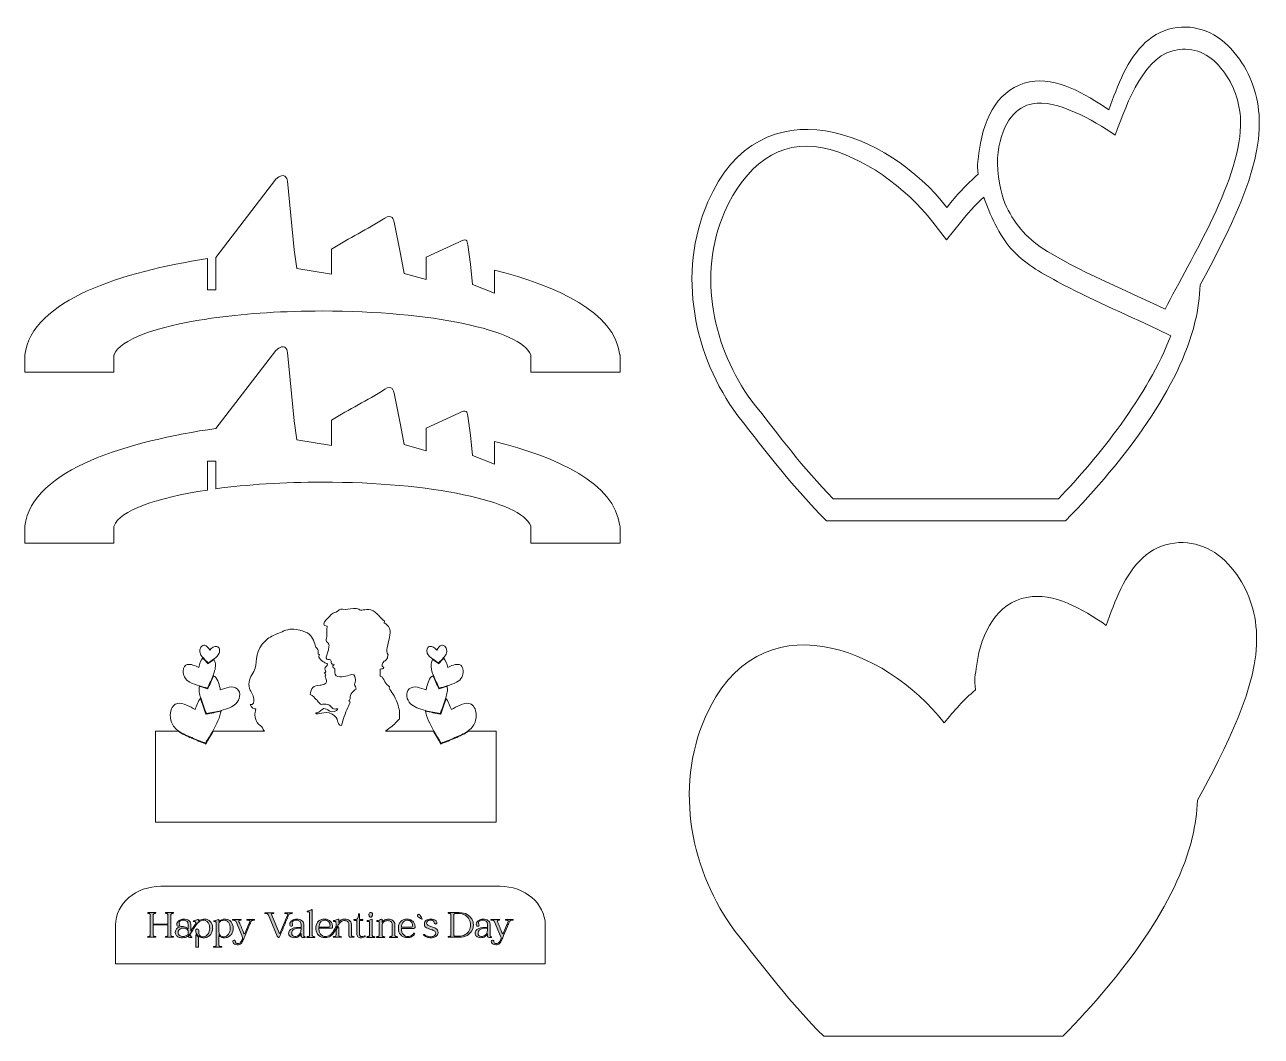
# Model space of a CAD drawing. Header units: inches. Extents: x -317 to 930, y -113 to 907.
import ezdxf

# ---------------------------------------------------------------- set-up
doc = ezdxf.new("R2010")
doc.units = ezdxf.units.IN
doc.header["$MEASUREMENT"] = 0
doc.layers.add('_U+0421_U+043B_U+043E_U+0439 1', color=7, linetype='Continuous')

# ---------------------------------------------------------------- blocks, each defined once
blk = doc.blocks.new('block 2')
at = {"layer": '_U+0421_U+043B_U+043E_U+0439 1', "true_color": 0x1c1c1b}
h = blk.add_hatch(color=250, dxfattribs=at)
edge = h.paths.add_edge_path()
edge.add_spline(control_points=[(103.2, 182.4), (100.9, 186.6), (98.2, 190.5), (95.9, 194.7), (95.9, 194.7), (95.3, 194.7), (95.3, 194.7), (97.7, 190.5), (100.5, 186.2), (102.8, 181.9), (102.8, 181.9), (103, 181.7), (103, 181.7), (103, 181.7), (103.2, 181.8), (103.2, 181.8), (107.8, 183.9), (112.5, 185.7), (117.2, 187.7), (121.6, 189.6), (126.8, 191.9), (130.7, 194.7), (130.7, 194.7), (130.1, 194.8), (130.1, 194.8), (126.2, 192), (121.3, 190.1), (117, 188.2), (112.4, 186.2), (107.7, 184.4), (103.2, 182.4), (103.2, 182.4), (103.2, 182.4), (103.2, 182.4)], knot_values=[0, 0, 0, 0, 1, 1, 1, 2, 2, 2, 3, 3, 3, 4, 4, 4, 5, 5, 5, 6, 6, 6, 7, 7, 7, 8, 8, 8, 9, 9, 9, 10, 10, 10, 11, 11, 11, 11], degree=3, periodic=1)
edge = h.paths.add_edge_path()
edge.add_spline(control_points=[(102.3, 212.4), (97.3, 213.6), (92.2, 214.2), (87.3, 215.5), (87.3, 215.5), (87.4, 215), (87.4, 215), (92.4, 213.7), (97.4, 213), (102.4, 211.8), (102.4, 211.8), (102.7, 211.7), (102.7, 211.7), (102.7, 211.7), (102.7, 211.9), (102.7, 211.9), (104.5, 217.4), (106.6, 222.3), (108.2, 227.8), (108.2, 227.8), (107.9, 228.2), (107.9, 228.2), (106.3, 222.8), (104, 217.7), (102.3, 212.4), (102.3, 212.4), (102.3, 212.4), (102.3, 212.4)], knot_values=[0, 0, 0, 0, 1, 1, 1, 2, 2, 2, 3, 3, 3, 4, 4, 4, 5, 5, 5, 6, 6, 6, 7, 7, 7, 8, 8, 8, 9, 9, 9, 9], degree=3, periodic=1)
edge = h.paths.add_edge_path()
edge.add_spline(control_points=[(101.2, 238.1), (99.4, 242.3), (97.1, 246.4), (95.5, 250.7), (95.5, 250.7), (95, 250.6), (95, 250.6), (96.7, 246.1), (98.9, 242), (100.8, 237.6), (100.8, 237.6), (100.9, 237.4), (100.9, 237.4), (100.9, 237.4), (101.1, 237.4), (101.1, 237.4), (103.8, 238.4), (106.5, 239.1), (109.2, 239.9), (109.2, 239.9), (109.1, 240.3), (109.1, 240.3), (106.5, 239.5), (103.8, 238.9), (101.2, 238.1), (101.2, 238.1), (101.2, 238.1), (101.2, 238.1)], knot_values=[0, 0, 0, 0, 1, 1, 1, 2, 2, 2, 3, 3, 3, 4, 4, 4, 5, 5, 5, 6, 6, 6, 7, 7, 7, 8, 8, 8, 9, 9, 9, 9], degree=3, periodic=1)
edge = h.paths.add_edge_path()
edge.add_spline(control_points=[(100.5, 263.5), (98.7, 264.8), (96.8, 265.9), (95, 267.3), (95, 267.3), (94.8, 266.9), (94.8, 266.9), (96.6, 265.5), (98.5, 264.3), (100.4, 262.9), (100.4, 262.9), (100.6, 262.8), (100.6, 262.8), (100.6, 262.8), (100.8, 262.9), (100.8, 262.9), (102.4, 264.9), (104.2, 266.6), (105.8, 268.5), (105.8, 268.5), (105.6, 268.9), (105.6, 268.9), (104, 267), (102.1, 265.3), (100.5, 263.5), (100.5, 263.5), (100.5, 263.5), (100.5, 263.5)], knot_values=[0, 0, 0, 0, 1, 1, 1, 2, 2, 2, 3, 3, 3, 4, 4, 4, 5, 5, 5, 6, 6, 6, 7, 7, 7, 8, 8, 8, 9, 9, 9, 9], degree=3, periodic=1)
edge = h.paths.add_edge_path()
edge.add_spline(control_points=[(-134.6, 182.4), (-132.3, 186.6), (-129.6, 190.5), (-127.2, 194.7), (-127.2, 194.7), (-126.7, 194.7), (-126.7, 194.7), (-129.1, 190.5), (-131.9, 186.2), (-134.2, 181.9), (-134.2, 181.9), (-134.3, 181.7), (-134.3, 181.7), (-134.3, 181.7), (-134.6, 181.8), (-134.6, 181.8), (-139.2, 183.9), (-143.9, 185.7), (-148.6, 187.7), (-153, 189.6), (-158.2, 191.9), (-162.1, 194.7), (-162.1, 194.7), (-161.5, 194.8), (-161.5, 194.8), (-157.6, 192), (-152.7, 190.1), (-148.3, 188.2), (-143.8, 186.2), (-139.1, 184.4), (-134.6, 182.4), (-134.6, 182.4), (-134.6, 182.4), (-134.6, 182.4)], knot_values=[0, 0, 0, 0, 1, 1, 1, 2, 2, 2, 3, 3, 3, 4, 4, 4, 5, 5, 5, 6, 6, 6, 7, 7, 7, 8, 8, 8, 9, 9, 9, 10, 10, 10, 11, 11, 11, 11], degree=3, periodic=1)
edge = h.paths.add_edge_path()
edge.add_spline(control_points=[(-133.7, 212.4), (-128.7, 213.6), (-123.6, 214.2), (-118.7, 215.5), (-118.7, 215.5), (-118.8, 215), (-118.8, 215), (-123.8, 213.7), (-128.8, 213), (-133.8, 211.8), (-133.8, 211.8), (-134, 211.7), (-134, 211.7), (-134, 211.7), (-134.1, 211.9), (-134.1, 211.9), (-135.9, 217.4), (-138, 222.3), (-139.6, 227.8), (-139.6, 227.8), (-139.3, 228.2), (-139.3, 228.2), (-137.7, 222.8), (-135.4, 217.7), (-133.7, 212.4), (-133.7, 212.4), (-133.7, 212.4), (-133.7, 212.4)], knot_values=[0, 0, 0, 0, 1, 1, 1, 2, 2, 2, 3, 3, 3, 4, 4, 4, 5, 5, 5, 6, 6, 6, 7, 7, 7, 8, 8, 8, 9, 9, 9, 9], degree=3, periodic=1)
edge = h.paths.add_edge_path()
edge.add_spline(control_points=[(-132.6, 238.1), (-130.8, 242.3), (-128.5, 246.4), (-126.8, 250.7), (-126.8, 250.7), (-126.4, 250.6), (-126.4, 250.6), (-128.1, 246.1), (-130.3, 242), (-132.2, 237.6), (-132.2, 237.6), (-132.3, 237.4), (-132.3, 237.4), (-132.3, 237.4), (-132.5, 237.4), (-132.5, 237.4), (-135.2, 238.4), (-137.9, 239.1), (-140.6, 239.9), (-140.6, 239.9), (-140.5, 240.3), (-140.5, 240.3), (-137.9, 239.5), (-135.2, 238.9), (-132.6, 238.1), (-132.6, 238.1), (-132.6, 238.1), (-132.6, 238.1)], knot_values=[0, 0, 0, 0, 1, 1, 1, 2, 2, 2, 3, 3, 3, 4, 4, 4, 5, 5, 5, 6, 6, 6, 7, 7, 7, 8, 8, 8, 9, 9, 9, 9], degree=3, periodic=1)
edge = h.paths.add_edge_path()
edge.add_spline(control_points=[(-131.9, 263.5), (-130.1, 264.8), (-128.2, 265.9), (-126.4, 267.3), (-126.4, 267.3), (-126.1, 266.9), (-126.1, 266.9), (-128, 265.5), (-129.9, 264.3), (-131.8, 262.9), (-131.8, 262.9), (-132, 262.8), (-132, 262.8), (-132, 262.8), (-132.2, 262.9), (-132.2, 262.9), (-133.8, 264.9), (-135.6, 266.6), (-137.2, 268.5), (-137.2, 268.5), (-136.9, 268.9), (-136.9, 268.9), (-135.4, 267), (-133.5, 265.3), (-131.9, 263.5), (-131.9, 263.5), (-131.9, 263.5), (-131.9, 263.5)], knot_values=[0, 0, 0, 0, 1, 1, 1, 2, 2, 2, 3, 3, 3, 4, 4, 4, 5, 5, 5, 6, 6, 6, 7, 7, 7, 8, 8, 8, 9, 9, 9, 9], degree=3, periodic=1)
h = blk.add_hatch(color=250, dxfattribs=at)
h.dxf.hatch_style = 2
edge = h.paths.add_edge_path()
edge.add_spline(control_points=[(36.1, -12.6), (36.3, -12.7), (36.4, -12.8), (36.4, -13), (36.4, -13.2), (36.2, -13.3), (36, -13.3), (36, -13.3), (28.4, -13.3), (28.4, -13.3), (28.2, -13.3), (28.1, -13.2), (28.1, -13), (28.1, -12.8), (28.2, -12.7), (28.4, -12.6), (28.7, -12.5), (29.1, -12.5), (29.4, -12.5), (29.7, -12.5), (29.9, -12.4), (30.2, -12.3), (30.4, -12.2), (30.6, -12), (30.7, -11.8), (30.8, -11.5), (30.9, -11.1), (30.9, -10.6), (30.9, -10.6), (30.9, 0.8), (30.9, 0.8), (30.9, 1.3), (30.9, 1.7), (30.8, 2), (30.8, 2.3), (30.7, 2.5), (30.5, 2.6), (30.4, 2.8), (30.2, 2.8), (29.9, 2.8), (29.6, 2.9), (29.2, 2.9), (28.8, 2.9), (28.6, 2.9), (28.4, 3), (28.4, 3.2), (28.3, 3.4), (28.5, 3.5), (28.8, 3.6), (29.5, 3.8), (30.2, 4), (31, 4.2), (31.7, 4.5), (32.5, 4.8), (33.1, 5.1), (33.4, 5.2), (33.6, 5.2), (33.6, 4.9), (33.6, 4.9), (33.6, -10.6), (33.6, -10.6), (33.6, -11.1), (33.7, -11.5), (33.8, -11.8), (33.9, -12), (34.1, -12.2), (34.3, -12.3), (34.6, -12.4), (34.8, -12.5), (35.1, -12.5), (35.4, -12.5), (35.8, -12.5), (36.1, -12.6), (36.1, -12.6), (36.1, -12.6), (36.1, -12.6)], knot_values=[0, 0, 0, 0, 1, 1, 1, 2, 2, 2, 3, 3, 3, 4, 4, 4, 5, 5, 5, 6, 6, 6, 7, 7, 7, 8, 8, 8, 9, 9, 9, 10, 10, 10, 11, 11, 11, 12, 12, 12, 13, 13, 13, 14, 14, 14, 15, 15, 15, 16, 16, 16, 17, 17, 17, 18, 18, 18, 19, 19, 19, 20, 20, 20, 21, 21, 21, 22, 22, 22, 23, 23, 23, 24, 24, 24, 25, 25, 25, 25], degree=3, periodic=1)
edge = h.paths.add_edge_path()
edge.add_spline(control_points=[(33.9, 10), (33.9, 9.8), (33.8, 9.5), (33.8, 9.2), (33.7, 8.8), (33.6, 8.5), (33.4, 8.2), (33.3, 7.9), (33.1, 7.6), (32.9, 7.4), (32.7, 7.2), (32.4, 7), (32.1, 7), (31.8, 7), (31.5, 7.2), (31.3, 7.4), (31, 7.6), (30.8, 7.9), (30.7, 8.2), (30.5, 8.5), (30.4, 8.8), (30.4, 9.2), (30.3, 9.5), (30.3, 9.8), (30.3, 10), (30.3, 10.6), (30.5, 11.1), (30.8, 11.4), (31.2, 11.6), (31.6, 11.8), (32.1, 11.8), (32.5, 11.8), (32.9, 11.6), (33.3, 11.4), (33.7, 11.1), (33.9, 10.6), (33.9, 10), (33.9, 10), (33.9, 10), (33.9, 10)], knot_values=[0, 0, 0, 0, 1, 1, 1, 2, 2, 2, 3, 3, 3, 4, 4, 4, 5, 5, 5, 6, 6, 6, 7, 7, 7, 8, 8, 8, 9, 9, 9, 10, 10, 10, 11, 11, 11, 12, 12, 12, 13, 13, 13, 13], degree=3, periodic=1)
edge = h.paths.add_edge_path()
edge.add_spline(control_points=[(26.1, -12.6), (25.4, -13), (24.7, -13.2), (24, -13.4), (23.3, -13.6), (22.6, -13.7), (22, -13.7), (20.9, -13.7), (20, -13.4), (19.2, -12.7), (18.5, -12.1), (18.1, -10.9), (18.1, -9.3), (18.1, -9.3), (18.1, 3.8), (18.1, 3.8), (18.1, 3.8), (15.6, 3.8), (15.6, 3.8), (15.3, 3.8), (15.1, 4), (15.1, 4.3), (15.1, 4.6), (15.3, 4.7), (15.6, 4.7), (16.4, 4.7), (17, 4.8), (17.5, 4.9), (18, 5.1), (18.5, 5.3), (18.8, 5.7), (19.1, 6.1), (19.4, 6.6), (19.5, 7.3), (19.7, 8), (19.8, 8.9), (19.9, 10.1), (19.9, 10.4), (20, 10.5), (20.3, 10.5), (20.7, 10.5), (20.8, 10.4), (20.8, 10.1), (20.8, 10.1), (20.8, 4.7), (20.8, 4.7), (20.8, 4.7), (23.8, 4.7), (23.8, 4.7), (24.2, 4.7), (24.3, 4.6), (24.3, 4.3), (24.3, 4), (24.2, 3.8), (23.8, 3.8), (23.8, 3.8), (20.8, 3.8), (20.8, 3.8), (20.8, 3.8), (20.8, -9.2), (20.8, -9.2), (20.8, -10.4), (21, -11.2), (21.4, -11.7), (21.8, -12.2), (22.3, -12.5), (23.1, -12.5), (23.8, -12.5), (24.7, -12.3), (25.8, -11.8), (26.1, -11.7), (26.3, -11.7), (26.5, -12), (26.6, -12.3), (26.5, -12.5), (26.1, -12.6), (26.1, -12.6), (26.1, -12.6), (26.1, -12.6)], knot_values=[0, 0, 0, 0, 1, 1, 1, 2, 2, 2, 3, 3, 3, 4, 4, 4, 5, 5, 5, 6, 6, 6, 7, 7, 7, 8, 8, 8, 9, 9, 9, 10, 10, 10, 11, 11, 11, 12, 12, 12, 13, 13, 13, 14, 14, 14, 15, 15, 15, 16, 16, 16, 17, 17, 17, 18, 18, 18, 19, 19, 19, 20, 20, 20, 21, 21, 21, 22, 22, 22, 23, 23, 23, 24, 24, 24, 25, 25, 25, 26, 26, 26, 26], degree=3, periodic=1)
edge = h.paths.add_edge_path()
edge.add_spline(control_points=[(2.3, -12.6), (2.5, -12.6), (2.6, -12.7), (2.6, -12.9), (2.6, -13.1), (2.5, -13.2), (2.2, -13.2), (2.2, -13.2), (-5.4, -13.2), (-5.4, -13.2), (-5.6, -13.2), (-5.7, -13.1), (-5.7, -12.9), (-5.7, -12.7), (-5.6, -12.6), (-5.4, -12.6), (-5.1, -12.5), (-4.8, -12.5), (-4.5, -12.4), (-4.2, -12.4), (-3.9, -12.4), (-3.7, -12.3), (-3.4, -12.2), (-3.3, -12), (-3.1, -11.7), (-3, -11.5), (-2.9, -11.1), (-2.9, -10.6), (-2.9, -10.6), (-2.9, -6.3), (-2.9, -6.3), (-2.6, -5.7), (-2.4, -5.2), (-2.1, -4.6), (-1.8, -4), (-1.5, -3.5), (-1.2, -3), (-1, -2.7), (-0.9, -2.6), (-0.6, -2.6), (-0.4, -2.6), (-0.2, -2.8), (-0.2, -3.2), (-0.2, -3.2), (-0.2, -10.6), (-0.2, -10.6), (-0.2, -11.1), (-0.1, -11.5), (0, -11.7), (0.1, -12), (0.3, -12.2), (0.5, -12.3), (0.7, -12.4), (1, -12.4), (1.3, -12.4), (1.6, -12.5), (1.9, -12.5), (2.3, -12.6), (2.3, -12.6), (2.3, -12.6), (2.3, -12.6)], knot_values=[0, 0, 0, 0, 1, 1, 1, 2, 2, 2, 3, 3, 3, 4, 4, 4, 5, 5, 5, 6, 6, 6, 7, 7, 7, 8, 8, 8, 9, 9, 9, 10, 10, 10, 11, 11, 11, 12, 12, 12, 13, 13, 13, 14, 14, 14, 15, 15, 15, 16, 16, 16, 17, 17, 17, 18, 18, 18, 19, 19, 19, 20, 20, 20, 20], degree=3, periodic=1)
edge = h.paths.add_edge_path()
edge.add_spline(control_points=[(-14.3, 4.1), (-16.2, 4), (-17.7, 3.4), (-18.6, 2.1), (-19.5, 0.8), (-20, -0.9), (-20.2, -3), (-20.2, -3), (-11, -3), (-11, -3), (-10.3, -3), (-9.7, -2.9), (-9.4, -2.5), (-9.1, -2.2), (-8.9, -1.7), (-8.9, -1.1), (-8.9, -0.4), (-9.1, 0.2), (-9.3, 0.9), (-9.5, 1.5), (-9.8, 2), (-10.3, 2.5), (-10.7, 3), (-11.3, 3.4), (-12, 3.6), (-12.6, 3.9), (-13.4, 4.1), (-14.3, 4.1), (-14.3, 4.1), (-14.3, 4.1), (-14.3, 4.1)], knot_values=[0, 0, 0, 0, 1, 1, 1, 2, 2, 2, 3, 3, 3, 4, 4, 4, 5, 5, 5, 6, 6, 6, 7, 7, 7, 8, 8, 8, 9, 9, 9, 10, 10, 10, 10], degree=3, periodic=1)
edge = h.paths.add_edge_path()
edge.add_spline(control_points=[(6, 3.7), (4.5, 3.7), (3.2, 3.3), (2.2, 2.4), (1.1, 1.6), (0.2, 0.5), (-0.6, -0.7), (-1.4, -2), (-2.2, -3.4), (-2.9, -4.9), (-3.6, -6.4), (-4.4, -7.7), (-5.3, -9), (-6.3, -10.3), (-7.4, -11.3), (-8.6, -12.2), (-9.9, -13), (-11.5, -13.4), (-13.4, -13.4), (-13.4, -13.4), (-14.1, -13.4), (-14.1, -13.4), (-15.2, -13.4), (-16.3, -13.3), (-17.4, -12.9), (-18.4, -12.6), (-19.4, -12.1), (-20.3, -11.3), (-21.2, -10.6), (-21.9, -9.6), (-22.4, -8.5), (-22.9, -7.3), (-23.2, -5.9), (-23.3, -4.2), (-23.3, -2.8), (-23.1, -1.5), (-22.7, -0.4), (-22.3, 0.8), (-21.7, 1.8), (-21, 2.6), (-20.3, 3.4), (-19.4, 4.1), (-18.3, 4.5), (-17.2, 5), (-16, 5.2), (-14.6, 5.2), (-14.6, 5.2), (-14.3, 5.2), (-14.3, 5.2), (-13.1, 5.2), (-12, 5), (-11, 4.6), (-10, 4.1), (-9.2, 3.6), (-8.5, 2.9), (-7.8, 2.1), (-7.3, 1.3), (-6.9, 0.3), (-6.5, -0.6), (-6.3, -1.7), (-6.3, -2.9), (-6.3, -3.2), (-6.4, -3.5), (-6.7, -3.8), (-6.9, -4), (-7.2, -4.1), (-7.6, -4.1), (-7.6, -4.1), (-20.2, -4.1), (-20.2, -4.1), (-20.2, -5.6), (-20, -6.9), (-19.6, -7.9), (-19.2, -9), (-18.7, -9.8), (-18.1, -10.4), (-17.4, -11.1), (-16.7, -11.6), (-15.9, -11.9), (-15.1, -12.2), (-14.3, -12.3), (-13.4, -12.3), (-12, -12.3), (-10.8, -12), (-9.8, -11.4), (-8.7, -10.8), (-7.8, -10), (-7, -9.1), (-6.3, -8.1), (-5.5, -7), (-4.9, -5.8), (-4.2, -4.6), (-3.6, -3.4), (-2.9, -2.2), (-2.9, -2.2), (-2.9, 0.8), (-2.9, 0.8), (-2.9, 1.3), (-3, 1.7), (-3, 2), (-3, 2.3), (-3.1, 2.5), (-3.3, 2.7), (-3.4, 2.8), (-3.7, 2.9), (-3.9, 2.9), (-4.2, 2.9), (-4.6, 2.9), (-5.1, 2.9), (-5.3, 2.9), (-5.4, 3), (-5.4, 3.2), (-5.5, 3.4), (-5.3, 3.5), (-5, 3.6), (-4.3, 3.8), (-3.6, 4), (-2.8, 4.3), (-2.1, 4.5), (-1.3, 4.8), (-0.7, 5.1), (-0.6, 5.2), (-0.5, 5.2), (-0.4, 5.1), (-0.3, 5.1), (-0.2, 5), (-0.2, 4.9), (-0.2, 4.9), (-0.2, 1.9), (-0.2, 1.9), (0.6, 2.9), (1.4, 3.7), (2.4, 4.3), (3.4, 4.9), (4.6, 5.2), (6, 5.2), (6.8, 5.2), (7.7, 5.1), (8.5, 4.9), (9.3, 4.7), (10, 4.4), (10.6, 3.9), (11.3, 3.5), (11.8, 3), (12.1, 2.3), (12.5, 1.6), (12.7, 0.8), (12.7, -0.1), (12.7, -0.1), (12.7, -10.6), (12.7, -10.6), (12.7, -11.1), (12.8, -11.5), (12.9, -11.7), (13, -12), (13.2, -12.2), (13.4, -12.3), (13.7, -12.4), (13.9, -12.4), (14.2, -12.4), (14.5, -12.5), (14.9, -12.5), (15.2, -12.6), (15.4, -12.6), (15.5, -12.7), (15.5, -12.9), (15.5, -13.1), (15.4, -13.2), (15.2, -13.2), (15.2, -13.2), (12.4, -13.2), (12.4, -13.2), (11.4, -13.2), (10.7, -13), (10.4, -12.5), (10.1, -12), (10, -11.4), (10, -10.7), (10, -10.7), (10, -0.1), (10, -0.1), (10, 1.1), (9.6, 2.1), (8.8, 2.7), (8, 3.3), (7.1, 3.6), (6, 3.7), (6, 3.7), (6, 3.7), (6, 3.7)], knot_values=[0, 0, 0, 0, 1, 1, 1, 2, 2, 2, 3, 3, 3, 4, 4, 4, 5, 5, 5, 6, 6, 6, 7, 7, 7, 8, 8, 8, 9, 9, 9, 10, 10, 10, 11, 11, 11, 12, 12, 12, 13, 13, 13, 14, 14, 14, 15, 15, 15, 16, 16, 16, 17, 17, 17, 18, 18, 18, 19, 19, 19, 20, 20, 20, 21, 21, 21, 22, 22, 22, 23, 23, 23, 24, 24, 24, 25, 25, 25, 26, 26, 26, 27, 27, 27, 28, 28, 28, 29, 29, 29, 30, 30, 30, 31, 31, 31, 32, 32, 32, 33, 33, 33, 34, 34, 34, 35, 35, 35, 36, 36, 36, 37, 37, 37, 38, 38, 38, 39, 39, 39, 40, 40, 40, 41, 41, 41, 42, 42, 42, 43, 43, 43, 44, 44, 44, 45, 45, 45, 46, 46, 46, 47, 47, 47, 48, 48, 48, 49, 49, 49, 50, 50, 50, 51, 51, 51, 52, 52, 52, 53, 53, 53, 54, 54, 54, 55, 55, 55, 56, 56, 56, 57, 57, 57, 58, 58, 58, 59, 59, 59, 60, 60, 60, 61, 61, 61, 62, 62, 62, 63, 63, 63, 63], degree=3, periodic=1)
edge = h.paths.add_edge_path()
edge.add_spline(control_points=[(-24.4, -12.6), (-24.2, -12.7), (-24.1, -12.8), (-24.1, -13), (-24.1, -13.2), (-24.2, -13.3), (-24.4, -13.3), (-24.4, -13.3), (-32, -13.3), (-32, -13.3), (-32.2, -13.3), (-32.3, -13.2), (-32.4, -13), (-32.4, -12.8), (-32.3, -12.7), (-32.1, -12.6), (-31.7, -12.5), (-31.4, -12.5), (-31.1, -12.5), (-30.8, -12.5), (-30.5, -12.4), (-30.3, -12.3), (-30.1, -12.2), (-29.9, -12), (-29.8, -11.8), (-29.6, -11.5), (-29.6, -11.1), (-29.6, -10.6), (-29.6, -10.6), (-29.6, 10.4), (-29.6, 10.4), (-29.6, 11), (-29.6, 11.4), (-29.7, 11.7), (-29.7, 11.9), (-29.8, 12.1), (-30, 12.3), (-30.1, 12.4), (-30.3, 12.5), (-30.6, 12.5), (-30.9, 12.5), (-31.2, 12.5), (-31.7, 12.5), (-31.9, 12.5), (-32, 12.6), (-32.1, 12.8), (-32.1, 13), (-32, 13.1), (-31.7, 13.3), (-31, 13.4), (-30.2, 13.6), (-29.5, 13.9), (-28.7, 14.1), (-28, 14.4), (-27.4, 14.7), (-27, 14.9), (-26.9, 14.8), (-26.9, 14.6), (-26.9, 14.6), (-26.9, -10.6), (-26.9, -10.6), (-26.9, -11.1), (-26.8, -11.5), (-26.7, -11.8), (-26.6, -12), (-26.4, -12.2), (-26.1, -12.3), (-25.9, -12.4), (-25.6, -12.5), (-25.3, -12.5), (-25, -12.5), (-24.7, -12.5), (-24.4, -12.6), (-24.4, -12.6), (-24.4, -12.6), (-24.4, -12.6)], knot_values=[0, 0, 0, 0, 1, 1, 1, 2, 2, 2, 3, 3, 3, 4, 4, 4, 5, 5, 5, 6, 6, 6, 7, 7, 7, 8, 8, 8, 9, 9, 9, 10, 10, 10, 11, 11, 11, 12, 12, 12, 13, 13, 13, 14, 14, 14, 15, 15, 15, 16, 16, 16, 17, 17, 17, 18, 18, 18, 19, 19, 19, 20, 20, 20, 21, 21, 21, 22, 22, 22, 23, 23, 23, 24, 24, 24, 25, 25, 25, 25], degree=3, periodic=1)
edge = h.paths.add_edge_path()
edge.add_spline(control_points=[(-47.6, -9.2), (-47.6, -10.1), (-47.4, -10.8), (-46.8, -11.4), (-46.2, -12.1), (-45.4, -12.4), (-44.4, -12.4), (-43.8, -12.4), (-43.2, -12.3), (-42.5, -12), (-41.7, -11.8), (-41.1, -11.5), (-40.5, -10.9), (-39.8, -10.4), (-39.3, -9.6), (-38.9, -8.7), (-38.5, -7.8), (-38.3, -6.6), (-38.2, -5.2), (-38.2, -5.2), (-38.2, -3.9), (-38.2, -3.9), (-39.1, -3.9), (-40, -4), (-41.1, -4.1), (-42.2, -4.1), (-43.3, -4.4), (-44.2, -4.7), (-45.2, -5.1), (-46, -5.6), (-46.7, -6.3), (-47.3, -7), (-47.6, -8), (-47.6, -9.2), (-47.6, -9.2), (-47.6, -9.2), (-47.6, -9.2)], knot_values=[0, 0, 0, 0, 1, 1, 1, 2, 2, 2, 3, 3, 3, 4, 4, 4, 5, 5, 5, 6, 6, 6, 7, 7, 7, 8, 8, 8, 9, 9, 9, 10, 10, 10, 11, 11, 11, 12, 12, 12, 12], degree=3, periodic=1)
edge = h.paths.add_edge_path()
edge.add_spline(control_points=[(-38.2, -9.2), (-38.7, -10.4), (-39.5, -11.5), (-40.6, -12.3), (-41.7, -13.2), (-43.3, -13.6), (-45.3, -13.6), (-46.1, -13.6), (-46.9, -13.5), (-47.6, -13.2), (-48.3, -13), (-48.9, -12.7), (-49.3, -12.2), (-49.8, -11.8), (-50.1, -11.3), (-50.4, -10.8), (-50.6, -10.3), (-50.7, -9.7), (-50.7, -9.2), (-50.7, -8), (-50.4, -7), (-49.8, -6.3), (-49.2, -5.5), (-48.4, -4.9), (-47.5, -4.5), (-46.6, -4.1), (-45.6, -3.8), (-44.5, -3.6), (-43.4, -3.4), (-42.4, -3.3), (-41.5, -3.3), (-40.6, -3.2), (-39.8, -3.2), (-39.2, -3.2), (-38.5, -3.2), (-38.2, -3.1), (-38.2, -3), (-38.2, -3), (-38.2, 0.2), (-38.2, 0.2), (-38.2, 0.9), (-38.4, 1.4), (-38.6, 1.9), (-38.9, 2.4), (-39.2, 2.9), (-39.7, 3.2), (-40.1, 3.5), (-40.6, 3.7), (-41.2, 3.9), (-41.8, 4), (-42.4, 4.1), (-43, 4.1), (-44, 4.1), (-45, 3.9), (-45.9, 3.5), (-46.7, 3.1), (-47.1, 2.6), (-47.1, 1.9), (-47.2, 1.3), (-47.1, 0.7), (-46.8, 0.1), (-46.6, -0.5), (-46.6, -1.1), (-46.9, -1.5), (-47.2, -1.8), (-47.6, -2), (-48, -2), (-48.4, -2), (-48.7, -1.9), (-49.1, -1.6), (-49.4, -1.3), (-49.5, -0.7), (-49.6, 0), (-49.6, 0.2), (-49.5, 0.6), (-49.4, 1), (-49.4, 1), (-49.4, 1), (-49.4, 1), (-49.4, 1), (-49.3, 1.3), (-49.3, 1.3), (-49.2, 1.5), (-49.1, 1.6), (-49.1, 1.8), (-49, 2), (-48.9, 2.2), (-48.7, 2.3), (-48.7, 2.4), (-48.6, 2.5), (-48.5, 2.6), (-48.4, 2.7), (-48.4, 2.8), (-48.3, 2.9), (-48.2, 3), (-48.2, 3), (-48.2, 3), (-48.1, 3.1), (-48, 3.3), (-47.8, 3.4), (-47, 4), (-46.2, 4.5), (-45.3, 4.8), (-44.3, 5), (-43.3, 5.2), (-42.3, 5.2), (-41.5, 5.2), (-40.6, 5.1), (-39.8, 4.9), (-39, 4.7), (-38.3, 4.3), (-37.6, 3.9), (-37, 3.5), (-36.5, 3), (-36.1, 2.3), (-35.7, 1.7), (-35.5, 1), (-35.5, 0.2), (-35.5, 0.2), (-35.5, -10.7), (-35.5, -10.7), (-35.5, -11.6), (-35.4, -12.1), (-35.2, -12.3), (-35, -12.5), (-34.7, -12.6), (-34.3, -12.6), (-34.1, -12.6), (-34, -12.7), (-34, -12.9), (-34, -13.1), (-34.1, -13.2), (-34.3, -13.3), (-34.8, -13.4), (-35.2, -13.5), (-35.7, -13.5), (-36.3, -13.5), (-36.9, -13.3), (-37.4, -13), (-38, -12.7), (-38.2, -12.1), (-38.2, -11.2), (-38.2, -11.2), (-38.2, -9.2), (-38.2, -9.2), (-38.2, -9.2), (-38.2, -9.2), (-38.2, -9.2)], knot_values=[0, 0, 0, 0, 1, 1, 1, 2, 2, 2, 3, 3, 3, 4, 4, 4, 5, 5, 5, 6, 6, 6, 7, 7, 7, 8, 8, 8, 9, 9, 9, 10, 10, 10, 11, 11, 11, 12, 12, 12, 13, 13, 13, 14, 14, 14, 15, 15, 15, 16, 16, 16, 17, 17, 17, 18, 18, 18, 19, 19, 19, 20, 20, 20, 21, 21, 21, 22, 22, 22, 23, 23, 23, 24, 24, 24, 25, 25, 25, 26, 26, 26, 27, 27, 27, 28, 28, 28, 29, 29, 29, 30, 30, 30, 31, 31, 31, 32, 32, 32, 33, 33, 33, 34, 34, 34, 35, 35, 35, 36, 36, 36, 37, 37, 37, 38, 38, 38, 39, 39, 39, 40, 40, 40, 41, 41, 41, 42, 42, 42, 43, 43, 43, 44, 44, 44, 45, 45, 45, 46, 46, 46, 47, 47, 47, 48, 48, 48, 49, 49, 49, 49], degree=3, periodic=1)
edge = h.paths.add_edge_path()
edge.add_spline(control_points=[(-60.1, -13.4), (-60.7, -13.6), (-61.1, -13.5), (-61.4, -13.2), (-61.6, -12.9), (-61.9, -12.5), (-62.1, -12), (-62.1, -12), (-70.9, 9), (-70.9, 9), (-71.1, 9.5), (-71.4, 9.9), (-71.6, 10.1), (-71.9, 10.3), (-72.2, 10.5), (-72.5, 10.6), (-72.8, 10.7), (-73.1, 10.8), (-73.4, 10.8), (-73.8, 10.8), (-74.1, 10.8), (-74.4, 10.9), (-74.6, 10.9), (-74.7, 11.1), (-74.7, 11.3), (-74.7, 11.5), (-74.6, 11.6), (-74.4, 11.6), (-74.4, 11.6), (-65.9, 11.6), (-65.9, 11.6), (-65.7, 11.6), (-65.6, 11.5), (-65.6, 11.3), (-65.5, 11.1), (-65.6, 10.9), (-65.8, 10.9), (-66.2, 10.8), (-66.5, 10.8), (-66.8, 10.8), (-67.1, 10.7), (-67.3, 10.7), (-67.5, 10.6), (-67.7, 10.5), (-67.8, 10.3), (-67.9, 10.1), (-67.9, 9.9), (-67.9, 9.6), (-67.7, 9.1), (-67.7, 9.1), (-60.1, -8.8), (-60.1, -8.8), (-60, -9.1), (-59.8, -9.2), (-59.7, -9.2), (-59.6, -9.2), (-59.4, -9.1), (-59.3, -8.8), (-59.3, -8.8), (-51.7, 9.2), (-51.7, 9.2), (-51.6, 9.6), (-51.5, 10), (-51.7, 10.2), (-51.8, 10.4), (-52, 10.5), (-52.2, 10.6), (-52.5, 10.7), (-52.8, 10.8), (-53.2, 10.8), (-53.6, 10.8), (-53.9, 10.8), (-54.3, 10.9), (-54.5, 10.9), (-54.6, 11.1), (-54.6, 11.3), (-54.6, 11.5), (-54.5, 11.6), (-54.2, 11.6), (-54.2, 11.6), (-47.2, 11.6), (-47.2, 11.6), (-47, 11.6), (-46.9, 11.5), (-46.9, 11.3), (-46.9, 11.1), (-47, 10.9), (-47.2, 10.9), (-47.5, 10.8), (-47.9, 10.8), (-48.2, 10.8), (-48.5, 10.7), (-48.9, 10.7), (-49.2, 10.6), (-49.5, 10.5), (-49.8, 10.3), (-50, 10), (-50.3, 9.8), (-50.6, 9.4), (-50.8, 8.9), (-51.5, 7.1), (-52.3, 5.3), (-53.1, 3.4), (-53.9, 1.5), (-54.7, -0.4), (-55.5, -2.3), (-56.3, -4.2), (-57, -6.1), (-57.8, -8), (-58.6, -9.8), (-59.4, -11.6), (-60.1, -13.4), (-60.1, -13.4), (-60.1, -13.4), (-60.1, -13.4)], knot_values=[0, 0, 0, 0, 1, 1, 1, 2, 2, 2, 3, 3, 3, 4, 4, 4, 5, 5, 5, 6, 6, 6, 7, 7, 7, 8, 8, 8, 9, 9, 9, 10, 10, 10, 11, 11, 11, 12, 12, 12, 13, 13, 13, 14, 14, 14, 15, 15, 15, 16, 16, 16, 17, 17, 17, 18, 18, 18, 19, 19, 19, 20, 20, 20, 21, 21, 21, 22, 22, 22, 23, 23, 23, 24, 24, 24, 25, 25, 25, 26, 26, 26, 27, 27, 27, 28, 28, 28, 29, 29, 29, 30, 30, 30, 31, 31, 31, 32, 32, 32, 33, 33, 33, 34, 34, 34, 35, 35, 35, 36, 36, 36, 37, 37, 37, 38, 38, 38, 38], degree=3, periodic=1)
edge = h.paths.add_edge_path()
edge.add_spline(control_points=[(-96.4, -15.9), (-97, -17.3), (-97.8, -18.5), (-98.7, -19.4), (-99.7, -20.3), (-100.9, -20.8), (-102.5, -20.8), (-103.6, -20.8), (-104.5, -20.5), (-105.2, -20.1), (-105.9, -19.6), (-106.5, -19.1), (-106.8, -18.4), (-107.2, -17.7), (-107.2, -17.2), (-106.9, -16.7), (-106.6, -16.3), (-106.2, -16.1), (-105.8, -16.1), (-105.5, -16.1), (-105.2, -16.2), (-104.9, -16.4), (-104.7, -16.6), (-104.5, -16.9), (-104.4, -17.4), (-104.3, -18.1), (-104.1, -18.6), (-103.7, -19), (-103.4, -19.4), (-102.9, -19.6), (-102.1, -19.6), (-101.5, -19.6), (-100.9, -19.5), (-100.4, -19.2), (-99.9, -18.9), (-99.4, -18.5), (-99.1, -18.1), (-98.7, -17.7), (-98.4, -17.2), (-98.1, -16.6), (-97.8, -16.1), (-97.6, -15.6), (-97.3, -15), (-97.1, -14.4), (-97, -13.9), (-97.2, -13.4), (-97.3, -12.9), (-97.5, -12.4), (-97.6, -12), (-97.6, -12), (-103.7, 2.4), (-103.7, 2.4), (-103.7, 2.4), (-103.7, 2.3), (-103.7, 2.3), (-103.9, 2.8), (-104.1, 3.2), (-104.4, 3.4), (-104.7, 3.7), (-104.9, 3.9), (-105.2, 3.9), (-105.5, 4), (-105.8, 4.1), (-106.2, 4.1), (-106.5, 4.1), (-106.8, 4.2), (-107.1, 4.2), (-107.3, 4.3), (-107.4, 4.4), (-107.4, 4.6), (-107.4, 4.8), (-107.3, 4.9), (-107.1, 4.9), (-107.1, 4.9), (-98.9, 4.9), (-98.9, 4.9), (-98.7, 4.9), (-98.6, 4.8), (-98.6, 4.6), (-98.6, 4.4), (-98.7, 4.3), (-98.9, 4.2), (-99.2, 4.2), (-99.5, 4.1), (-99.8, 4.1), (-100.1, 4.1), (-100.3, 4), (-100.5, 3.9), (-100.7, 3.8), (-100.8, 3.7), (-100.9, 3.5), (-100.9, 3.3), (-100.9, 3), (-100.8, 2.7), (-100.3, 1.5), (-99.8, 0.5), (-99.5, -0.4), (-99.1, -1.3), (-98.8, -2.1), (-98.4, -3), (-98.1, -3.8), (-97.7, -4.7), (-97.3, -5.7), (-96.9, -6.7), (-96.4, -7.9), (-95.8, -9.4), (-95.5, -10), (-95.3, -10), (-95, -9.4), (-95, -9.4), (-90, 2.6), (-90, 2.6), (-89.8, 3), (-89.8, 3.3), (-89.9, 3.5), (-90.1, 3.7), (-90.3, 3.9), (-90.5, 3.9), (-90.8, 4), (-91.1, 4.1), (-91.5, 4.1), (-91.8, 4.1), (-92.2, 4.2), (-92.5, 4.2), (-92.7, 4.3), (-92.8, 4.4), (-92.8, 4.6), (-92.8, 4.8), (-92.7, 4.9), (-92.5, 4.9), (-92.5, 4.9), (-85.3, 4.9), (-85.3, 4.9), (-85.1, 4.9), (-85, 4.8), (-85, 4.6), (-85, 4.4), (-85.1, 4.3), (-85.3, 4.2), (-85.6, 4.2), (-85.9, 4.1), (-86.3, 4.1), (-86.6, 4.1), (-86.9, 4), (-87.2, 3.9), (-87.5, 3.8), (-87.8, 3.6), (-88.1, 3.4), (-88.3, 3.1), (-88.6, 2.8), (-88.8, 2.3), (-88.8, 2.3), (-88.8, 2.3), (-88.8, 2.3), (-89.1, 1.6), (-89.4, 0.8), (-89.7, 0.1), (-90, -0.7), (-90.4, -1.5), (-90.7, -2.2), (-90.7, -2.2), (-94.5, -11.3), (-94.5, -11.3), (-94.8, -12.1), (-95.1, -12.9), (-95.5, -13.6), (-95.8, -14.4), (-96.1, -15.2), (-96.4, -15.9), (-96.4, -15.9), (-96.4, -15.9), (-96.4, -15.9)], knot_values=[0, 0, 0, 0, 1, 1, 1, 2, 2, 2, 3, 3, 3, 4, 4, 4, 5, 5, 5, 6, 6, 6, 7, 7, 7, 8, 8, 8, 9, 9, 9, 10, 10, 10, 11, 11, 11, 12, 12, 12, 13, 13, 13, 14, 14, 14, 15, 15, 15, 16, 16, 16, 17, 17, 17, 18, 18, 18, 19, 19, 19, 20, 20, 20, 21, 21, 21, 22, 22, 22, 23, 23, 23, 24, 24, 24, 25, 25, 25, 26, 26, 26, 27, 27, 27, 28, 28, 28, 29, 29, 29, 30, 30, 30, 31, 31, 31, 32, 32, 32, 33, 33, 33, 34, 34, 34, 35, 35, 35, 36, 36, 36, 37, 37, 37, 38, 38, 38, 39, 39, 39, 40, 40, 40, 41, 41, 41, 42, 42, 42, 43, 43, 43, 44, 44, 44, 45, 45, 45, 46, 46, 46, 47, 47, 47, 48, 48, 48, 49, 49, 49, 50, 50, 50, 51, 51, 51, 52, 52, 52, 53, 53, 53, 54, 54, 54, 55, 55, 55, 56, 56, 56, 57, 57, 57, 57], degree=3, periodic=1)
edge = h.paths.add_edge_path()
edge.add_spline(control_points=[(-121, -7.4), (-121, -8.4), (-120.9, -9.3), (-120.6, -9.9), (-120.3, -10.6), (-119.9, -11.1), (-119.4, -11.6), (-118.9, -12), (-118.4, -12.3), (-117.8, -12.5), (-117.2, -12.6), (-116.6, -12.7), (-116, -12.7), (-115.1, -12.7), (-114.2, -12.5), (-113.4, -12), (-112.7, -11.5), (-112, -10.9), (-111.4, -10.1), (-110.9, -9.3), (-110.4, -8.4), (-110.1, -7.4), (-109.8, -6.4), (-109.6, -5.4), (-109.6, -4.3), (-109.6, -3.2), (-109.7, -2.2), (-109.9, -1.2), (-110.2, -0.2), (-110.6, 0.7), (-111.1, 1.5), (-111.6, 2.2), (-112.3, 2.9), (-113.2, 3.3), (-114, 3.8), (-115, 4), (-116.1, 4), (-116.8, 4), (-117.4, 3.9), (-118, 3.7), (-118.5, 3.5), (-119.1, 3.3), (-119.5, 3), (-120, 2.6), (-120.3, 2.3), (-120.6, 1.9), (-120.9, 1.5), (-121, 1.1), (-121, 0.7), (-121, 0.7), (-121, -7.4), (-121, -7.4), (-121, -7.4), (-121, -7.4), (-121, -7.4)], knot_values=[0, 0, 0, 0, 1, 1, 1, 2, 2, 2, 3, 3, 3, 4, 4, 4, 5, 5, 5, 6, 6, 6, 7, 7, 7, 8, 8, 8, 9, 9, 9, 10, 10, 10, 11, 11, 11, 12, 12, 12, 13, 13, 13, 14, 14, 14, 15, 15, 15, 16, 16, 16, 17, 17, 17, 18, 18, 18, 18], degree=3, periodic=1)
edge = h.paths.add_edge_path()
edge.add_spline(control_points=[(-118.5, -22.5), (-118.3, -22.5), (-118.2, -22.7), (-118.2, -22.9), (-118.3, -23.1), (-118.4, -23.2), (-118.6, -23.2), (-118.6, -23.2), (-126.2, -23.2), (-126.2, -23.2), (-126.4, -23.2), (-126.5, -23.1), (-126.5, -22.9), (-126.5, -22.7), (-126.4, -22.5), (-126.2, -22.5), (-125.9, -22.5), (-125.5, -22.4), (-125.2, -22.4), (-124.9, -22.4), (-124.7, -22.3), (-124.5, -22.2), (-124.2, -22.1), (-124.1, -21.9), (-123.9, -21.7), (-123.8, -21.4), (-123.7, -21), (-123.7, -20.5), (-123.7, -20.5), (-123.7, 0.5), (-123.7, 0.5), (-123.7, 1.1), (-123.7, 1.5), (-123.8, 1.8), (-123.9, 2), (-124, 2.3), (-124.1, 2.4), (-124.2, 2.5), (-124.5, 2.6), (-124.7, 2.6), (-125, 2.6), (-125.4, 2.6), (-125.9, 2.6), (-126.1, 2.6), (-126.2, 2.7), (-126.2, 2.9), (-126.3, 3.1), (-126.1, 3.3), (-125.8, 3.3), (-125.1, 3.5), (-124.4, 3.8), (-123.6, 4), (-122.9, 4.2), (-122.2, 4.5), (-121.5, 4.8), (-121.4, 4.9), (-121.3, 4.9), (-121.2, 4.9), (-121.1, 4.8), (-121, 4.8), (-121, 4.6), (-121, 4.6), (-121, 2.8), (-121, 2.8), (-119.6, 4.4), (-117.6, 5.1), (-114.9, 5.1), (-113.6, 5.1), (-112.5, 4.9), (-111.4, 4.4), (-110.4, 4), (-109.5, 3.3), (-108.8, 2.5), (-108.1, 1.7), (-107.6, 0.7), (-107.2, -0.5), (-106.8, -1.6), (-106.6, -2.8), (-106.6, -4.1), (-106.6, -5.5), (-106.9, -6.7), (-107.3, -7.9), (-107.7, -9.1), (-108.3, -10.1), (-109.1, -10.9), (-109.9, -11.8), (-110.8, -12.4), (-111.9, -12.9), (-113, -13.4), (-114.3, -13.7), (-115.7, -13.7), (-116.9, -13.7), (-118, -13.5), (-118.9, -13.1), (-119.8, -12.6), (-120.5, -12.1), (-121, -11.4), (-121, -11.4), (-121, -20.5), (-121, -20.5), (-121, -21), (-121, -21.4), (-120.8, -21.7), (-120.7, -21.9), (-120.5, -22.1), (-120.3, -22.2), (-120, -22.3), (-119.8, -22.4), (-119.5, -22.4), (-119.2, -22.4), (-118.9, -22.5), (-118.5, -22.5), (-118.5, -22.5), (-118.5, -22.5), (-118.5, -22.5)], knot_values=[0, 0, 0, 0, 1, 1, 1, 2, 2, 2, 3, 3, 3, 4, 4, 4, 5, 5, 5, 6, 6, 6, 7, 7, 7, 8, 8, 8, 9, 9, 9, 10, 10, 10, 11, 11, 11, 12, 12, 12, 13, 13, 13, 14, 14, 14, 15, 15, 15, 16, 16, 16, 17, 17, 17, 18, 18, 18, 19, 19, 19, 20, 20, 20, 21, 21, 21, 22, 22, 22, 23, 23, 23, 24, 24, 24, 25, 25, 25, 26, 26, 26, 27, 27, 27, 28, 28, 28, 29, 29, 29, 30, 30, 30, 31, 31, 31, 32, 32, 32, 33, 33, 33, 34, 34, 34, 35, 35, 35, 36, 36, 36, 37, 37, 37, 38, 38, 38, 38], degree=3, periodic=1)
edge = h.paths.add_edge_path()
edge.add_spline(control_points=[(-148.5, -13.3), (-148.7, -13.3), (-148.9, -13.4), (-149.1, -13.4), (-149.3, -13.4), (-149.6, -13.4), (-149.8, -13.4), (-150.2, -13.4), (-150.6, -13.4), (-151, -13.2), (-151.4, -13.1), (-151.7, -12.8), (-151.9, -12.4), (-151.9, -12.3), (-151.8, -12.3), (-151.7, -12.1), (-151.5, -12), (-151.4, -11.9), (-151.2, -11.7), (-151, -11.6), (-150.9, -11.4), (-150.7, -11.3), (-150.6, -11.1), (-150.5, -11), (-150.4, -11), (-150.2, -10.8), (-150, -10.7), (-149.8, -10.7), (-149.6, -10.7), (-149.4, -10.9), (-149.4, -11.2), (-149.4, -11.9), (-149.4, -12.3), (-149.3, -12.5), (-149.2, -12.6), (-148.9, -12.6), (-148.5, -12.6), (-148.3, -12.6), (-148.2, -12.7), (-148.2, -12.9), (-148.2, -13.1), (-148.3, -13.2), (-148.5, -13.3), (-148.5, -13.3), (-148.5, -13.3), (-148.5, -13.3)], knot_values=[0, 0, 0, 0, 1, 1, 1, 2, 2, 2, 3, 3, 3, 4, 4, 4, 5, 5, 5, 6, 6, 6, 7, 7, 7, 8, 8, 8, 9, 9, 9, 10, 10, 10, 11, 11, 11, 12, 12, 12, 13, 13, 13, 14, 14, 14, 15, 15, 15, 15], degree=3, periodic=1)
edge = h.paths.add_edge_path()
edge.add_spline(control_points=[(-143.6, -10.9), (-143.4, -11.4), (-143.1, -11.8), (-142.7, -12.1), (-142.4, -12.5), (-142, -12.7), (-141.7, -12.8), (-141.7, -12.8), (-141.7, -23.2), (-141.7, -23.2), (-141.7, -23.2), (-144.4, -23.2), (-144.4, -23.2), (-144.4, -23.2), (-144.4, -11.2), (-144.4, -11.2), (-144.4, -10.9), (-144.3, -10.7), (-144.1, -10.7), (-143.9, -10.6), (-143.8, -10.7), (-143.6, -10.9), (-143.6, -10.9), (-143.6, -10.9), (-143.6, -10.9)], knot_values=[0, 0, 0, 0, 1, 1, 1, 2, 2, 2, 3, 3, 3, 4, 4, 4, 5, 5, 5, 6, 6, 6, 7, 7, 7, 8, 8, 8, 8], degree=3, periodic=1)
edge = h.paths.add_edge_path()
edge.add_spline(control_points=[(-157, -3.9), (-158.2, -3.9), (-159.2, -4.1), (-159.9, -4.5), (-160.7, -4.9), (-161.3, -5.4), (-161.6, -6.1), (-162, -6.7), (-162.2, -7.4), (-162.2, -8.1), (-162.2, -8.8), (-162, -9.5), (-161.7, -10.1), (-161.4, -10.8), (-160.9, -11.3), (-160.2, -11.7), (-159.5, -12.1), (-158.7, -12.4), (-157.7, -12.4), (-156.5, -12.4), (-155.5, -12.2), (-154.6, -11.8), (-153.7, -11.4), (-152.9, -10.8), (-152.1, -10.2), (-152.1, -10.2), (-152.1, -6.5), (-152.1, -6.5), (-152.7, -5.6), (-153.4, -5), (-154.3, -4.5), (-155.2, -4.1), (-156.1, -3.9), (-157, -3.9), (-157, -3.9), (-157, -3.9), (-157, -3.9)], knot_values=[0, 0, 0, 0, 1, 1, 1, 2, 2, 2, 3, 3, 3, 4, 4, 4, 5, 5, 5, 6, 6, 6, 7, 7, 7, 8, 8, 8, 9, 9, 9, 10, 10, 10, 11, 11, 11, 12, 12, 12, 12], degree=3, periodic=1)
edge = h.paths.add_edge_path()
edge.add_spline(control_points=[(-127.3, -4.1), (-127.3, -5.4), (-127.5, -6.7), (-128, -7.9), (-128.4, -9), (-129.1, -10.1), (-129.9, -10.9), (-130.7, -11.8), (-131.6, -12.4), (-132.8, -12.9), (-133.9, -13.4), (-135.2, -13.7), (-136.6, -13.7), (-136.8, -13.7), (-137, -13.7), (-137.1, -13.6), (-138.1, -13.6), (-139, -13.4), (-139.9, -13.1), (-140.7, -12.8), (-141.4, -12.3), (-142, -11.8), (-142.6, -11.3), (-143, -10.7), (-143.4, -10), (-143.8, -9.4), (-144.1, -8.7), (-144.3, -7.9), (-144.4, -7.4), (-144.5, -6.9), (-144.5, -6.6), (-144.4, -6.2), (-144.3, -5.8), (-144.2, -5.6), (-144, -5.3), (-143.8, -5.1), (-143.6, -5), (-143.3, -4.8), (-143.1, -4.8), (-142.8, -4.8), (-142.4, -4.8), (-142, -5), (-141.6, -5.3), (-141.3, -5.7), (-141.2, -6.3), (-141.3, -7.1), (-141.6, -8.7), (-141.4, -10), (-140.6, -11.1), (-139.8, -12.2), (-138.7, -12.7), (-137.1, -12.7), (-136, -12.7), (-135, -12.5), (-134.2, -11.9), (-133.4, -11.4), (-132.7, -10.7), (-132.1, -9.9), (-131.5, -9.1), (-131.1, -8.2), (-130.8, -7.2), (-130.5, -6.2), (-130.3, -5.2), (-130.3, -4.3), (-130.3, -3.2), (-130.4, -2.2), (-130.6, -1.3), (-130.8, -0.3), (-131.2, 0.6), (-131.7, 1.3), (-132.2, 2.1), (-132.8, 2.7), (-133.6, 3.2), (-134.4, 3.7), (-135.3, 4), (-136.4, 4), (-137.6, 4), (-138.8, 3.7), (-139.8, 3.2), (-140.7, 2.6), (-141.7, 1.9), (-142.5, 1), (-142.5, 1), (-143.8, -0.6), (-143.8, -0.6), (-144.8, -1.9), (-145.8, -3.3), (-146.6, -4.8), (-147.5, -6.3), (-148.5, -7.7), (-149.5, -9), (-150.6, -10.3), (-151.7, -11.4), (-153, -12.3), (-154.3, -13.2), (-155.9, -13.6), (-157.7, -13.6), (-159.3, -13.7), (-160.6, -13.5), (-161.7, -13), (-162.8, -12.5), (-163.6, -11.8), (-164.2, -11), (-164.7, -10.2), (-165, -9.2), (-165, -8.2), (-165.1, -7.2), (-164.8, -6.3), (-164.3, -5.4), (-163.8, -4.5), (-163.1, -3.8), (-162.1, -3.2), (-161, -2.6), (-159.8, -2.3), (-158.2, -2.3), (-157.3, -2.3), (-156.5, -2.4), (-155.8, -2.7), (-155.1, -2.9), (-154.5, -3.1), (-154, -3.4), (-153.5, -3.7), (-153.1, -4), (-152.8, -4.3), (-152.5, -4.6), (-152.3, -4.8), (-152.1, -4.9), (-152.1, -4.9), (-152.1, 0.2), (-152.1, 0.2), (-152.1, 0.9), (-152.3, 1.4), (-152.5, 1.9), (-152.8, 2.4), (-153.2, 2.9), (-153.6, 3.2), (-154.1, 3.5), (-154.6, 3.7), (-155.1, 3.9), (-155.7, 4), (-156.2, 4.1), (-156.8, 4.1), (-157.9, 4.1), (-158.9, 3.9), (-159.7, 3.5), (-160.5, 3.1), (-160.9, 2.6), (-161, 1.9), (-161, 1.3), (-161, 0.7), (-160.7, 0.1), (-160.4, -0.5), (-160.4, -1.1), (-160.8, -1.5), (-161.1, -1.8), (-161.5, -2), (-161.9, -2), (-162.3, -2), (-162.7, -1.9), (-163, -1.6), (-163.3, -1.3), (-163.4, -0.7), (-163.4, 0), (-163.4, 0.1), (-163.4, 0.3), (-163.4, 0.4), (-163.4, 0.6), (-163.3, 0.8), (-163.3, 1), (-163.3, 1), (-163.2, 1.1), (-163.2, 1.2), (-163.2, 1.2), (-163.2, 1.3), (-163.1, 1.3), (-163.1, 1.4), (-163.1, 1.5), (-163, 1.6), (-162.9, 1.9), (-162.7, 2.2), (-162.6, 2.3), (-162.5, 2.4), (-162.5, 2.5), (-162.4, 2.6), (-162.3, 2.7), (-162.2, 2.8), (-162.1, 2.9), (-162.1, 2.9), (-162.1, 3), (-162.1, 3), (-162, 3.1), (-161.8, 3.3), (-161.6, 3.4), (-160.9, 4), (-160.1, 4.5), (-159.1, 4.8), (-158.2, 5), (-157.2, 5.2), (-156.2, 5.2), (-155.3, 5.2), (-154.5, 5.1), (-153.7, 4.9), (-152.9, 4.7), (-152.1, 4.3), (-151.5, 3.9), (-150.9, 3.5), (-150.4, 3), (-150, 2.3), (-149.6, 1.7), (-149.4, 1), (-149.4, 0.2), (-149.4, 0.2), (-149.4, -7), (-149.4, -7), (-148.6, -5.8), (-147.8, -4.5), (-147, -3.2), (-146.2, -1.9), (-145.3, -0.7), (-144.4, 0.5), (-144.4, 1.1), (-144.4, 1.5), (-144.5, 1.7), (-144.5, 2), (-144.6, 2.2), (-144.8, 2.3), (-144.9, 2.5), (-145.1, 2.6), (-145.4, 2.6), (-145.7, 2.6), (-146.1, 2.6), (-146.5, 2.6), (-146.7, 2.6), (-146.9, 2.7), (-146.9, 2.9), (-146.9, 3.1), (-146.8, 3.2), (-146.5, 3.3), (-145.8, 3.5), (-145, 3.7), (-144.3, 4), (-143.5, 4.2), (-142.8, 4.5), (-142.2, 4.8), (-141.9, 5), (-141.7, 4.9), (-141.7, 4.6), (-141.7, 4.6), (-141.7, 3.2), (-141.7, 3.2), (-140.2, 4.3), (-138.5, 4.9), (-136.5, 5.1), (-136.5, 5.1), (-136.5, 5.1), (-136.5, 5.1), (-136.5, 5.1), (-135.7, 5.1), (-135.7, 5.1), (-135.7, 5.1), (-135.6, 5.2), (-135.6, 5.2), (-134.3, 5.2), (-133.1, 4.9), (-132.1, 4.5), (-131.1, 4), (-130.2, 3.3), (-129.5, 2.5), (-128.8, 1.7), (-128.2, 0.7), (-127.9, -0.5), (-127.5, -1.6), (-127.3, -2.8), (-127.3, -4.1), (-127.3, -4.1), (-127.3, -4.1), (-127.3, -4.1)], knot_values=[0, 0, 0, 0, 1, 1, 1, 2, 2, 2, 3, 3, 3, 4, 4, 4, 5, 5, 5, 6, 6, 6, 7, 7, 7, 8, 8, 8, 9, 9, 9, 10, 10, 10, 11, 11, 11, 12, 12, 12, 13, 13, 13, 14, 14, 14, 15, 15, 15, 16, 16, 16, 17, 17, 17, 18, 18, 18, 19, 19, 19, 20, 20, 20, 21, 21, 21, 22, 22, 22, 23, 23, 23, 24, 24, 24, 25, 25, 25, 26, 26, 26, 27, 27, 27, 28, 28, 28, 29, 29, 29, 30, 30, 30, 31, 31, 31, 32, 32, 32, 33, 33, 33, 34, 34, 34, 35, 35, 35, 36, 36, 36, 37, 37, 37, 38, 38, 38, 39, 39, 39, 40, 40, 40, 41, 41, 41, 42, 42, 42, 43, 43, 43, 44, 44, 44, 45, 45, 45, 46, 46, 46, 47, 47, 47, 48, 48, 48, 49, 49, 49, 50, 50, 50, 51, 51, 51, 52, 52, 52, 53, 53, 53, 54, 54, 54, 55, 55, 55, 56, 56, 56, 57, 57, 57, 58, 58, 58, 59, 59, 59, 60, 60, 60, 61, 61, 61, 62, 62, 62, 63, 63, 63, 64, 64, 64, 65, 65, 65, 66, 66, 66, 67, 67, 67, 68, 68, 68, 69, 69, 69, 70, 70, 70, 71, 71, 71, 72, 72, 72, 73, 73, 73, 74, 74, 74, 75, 75, 75, 76, 76, 76, 77, 77, 77, 78, 78, 78, 79, 79, 79, 80, 80, 80, 81, 81, 81, 82, 82, 82, 83, 83, 83, 84, 84, 84, 85, 85, 85, 86, 86, 86, 87, 87, 87, 88, 88, 88, 89, 89, 89, 90, 90, 90, 91, 91, 91, 92, 92, 92, 92], degree=3, periodic=1)
edge = h.paths.add_edge_path()
edge.add_spline(control_points=[(-184.8, -12.4), (-184.5, -12.5), (-184.4, -12.6), (-184.5, -12.8), (-184.5, -13), (-184.6, -13.1), (-184.8, -13.1), (-184.8, -13.1), (-192.6, -13.1), (-192.6, -13.1), (-192.8, -13.1), (-192.9, -13), (-192.9, -12.8), (-192.9, -12.6), (-192.8, -12.5), (-192.6, -12.4), (-192.3, -12.4), (-192, -12.3), (-191.7, -12.3), (-191.4, -12.3), (-191.1, -12.2), (-190.9, -12.1), (-190.7, -12), (-190.5, -11.8), (-190.4, -11.6), (-190.2, -11.3), (-190.2, -11), (-190.2, -10.5), (-190.2, -10.5), (-190.2, 9.1), (-190.2, 9.1), (-190.2, 9.6), (-190.2, 10), (-190.4, 10.2), (-190.5, 10.5), (-190.7, 10.6), (-190.9, 10.7), (-191.1, 10.8), (-191.4, 10.9), (-191.7, 10.9), (-192, 10.9), (-192.3, 11), (-192.6, 11), (-192.8, 11.1), (-192.9, 11.2), (-192.9, 11.4), (-192.9, 11.6), (-192.8, 11.7), (-192.6, 11.7), (-192.6, 11.7), (-184.8, 11.7), (-184.8, 11.7), (-184.6, 11.7), (-184.5, 11.6), (-184.5, 11.4), (-184.4, 11.2), (-184.5, 11.1), (-184.8, 11), (-185.1, 11), (-185.4, 10.9), (-185.7, 10.9), (-186, 10.9), (-186.3, 10.8), (-186.5, 10.7), (-186.7, 10.6), (-186.9, 10.5), (-187, 10.2), (-187.2, 10), (-187.2, 9.6), (-187.2, 9.1), (-187.2, 9.1), (-187.2, 0.2), (-187.2, 0.2), (-187.2, 0.2), (-172.4, 0.2), (-172.4, 0.2), (-172.4, 0.2), (-172.4, 9.1), (-172.4, 9.1), (-172.4, 9.6), (-172.4, 10), (-172.6, 10.2), (-172.7, 10.5), (-172.9, 10.6), (-173.1, 10.7), (-173.3, 10.8), (-173.6, 10.9), (-173.9, 10.9), (-174.2, 10.9), (-174.5, 11), (-174.8, 11), (-175, 11.1), (-175.1, 11.2), (-175.1, 11.4), (-175.1, 11.6), (-175, 11.7), (-174.8, 11.7), (-174.8, 11.7), (-167, 11.7), (-167, 11.7), (-166.8, 11.7), (-166.7, 11.6), (-166.7, 11.4), (-166.7, 11.2), (-166.8, 11.1), (-167, 11), (-167.3, 11), (-167.6, 10.9), (-167.9, 10.9), (-168.2, 10.9), (-168.5, 10.8), (-168.7, 10.7), (-168.9, 10.6), (-169.1, 10.5), (-169.3, 10.2), (-169.4, 10), (-169.5, 9.6), (-169.5, 9.1), (-169.5, 9.1), (-169.5, -10.5), (-169.5, -10.5), (-169.5, -11), (-169.4, -11.3), (-169.3, -11.6), (-169.1, -11.8), (-168.9, -12), (-168.7, -12.1), (-168.5, -12.2), (-168.2, -12.3), (-167.9, -12.3), (-167.6, -12.3), (-167.3, -12.4), (-167, -12.4), (-166.8, -12.5), (-166.7, -12.6), (-166.7, -12.8), (-166.7, -13), (-166.8, -13.1), (-167, -13.1), (-167, -13.1), (-174.8, -13.1), (-174.8, -13.1), (-175, -13.1), (-175.1, -13), (-175.1, -12.8), (-175.1, -12.6), (-175, -12.5), (-174.8, -12.4), (-174.5, -12.4), (-174.2, -12.3), (-173.9, -12.3), (-173.6, -12.3), (-173.3, -12.2), (-173.1, -12.1), (-172.9, -12), (-172.7, -11.8), (-172.6, -11.6), (-172.4, -11.3), (-172.4, -11), (-172.4, -10.5), (-172.4, -10.5), (-172.4, -0.7), (-172.4, -0.7), (-172.4, -0.7), (-187.2, -0.7), (-187.2, -0.7), (-187.2, -0.7), (-187.2, -10.5), (-187.2, -10.5), (-187.2, -11), (-187.2, -11.3), (-187, -11.6), (-186.9, -11.8), (-186.7, -12), (-186.5, -12.1), (-186.3, -12.2), (-186, -12.3), (-185.7, -12.3), (-185.4, -12.3), (-185.1, -12.4), (-184.8, -12.4), (-184.8, -12.4), (-184.8, -12.4), (-184.8, -12.4)], knot_values=[0, 0, 0, 0, 1, 1, 1, 2, 2, 2, 3, 3, 3, 4, 4, 4, 5, 5, 5, 6, 6, 6, 7, 7, 7, 8, 8, 8, 9, 9, 9, 10, 10, 10, 11, 11, 11, 12, 12, 12, 13, 13, 13, 14, 14, 14, 15, 15, 15, 16, 16, 16, 17, 17, 17, 18, 18, 18, 19, 19, 19, 20, 20, 20, 21, 21, 21, 22, 22, 22, 23, 23, 23, 24, 24, 24, 25, 25, 25, 26, 26, 26, 27, 27, 27, 28, 28, 28, 29, 29, 29, 30, 30, 30, 31, 31, 31, 32, 32, 32, 33, 33, 33, 34, 34, 34, 35, 35, 35, 36, 36, 36, 37, 37, 37, 38, 38, 38, 39, 39, 39, 40, 40, 40, 41, 41, 41, 42, 42, 42, 43, 43, 43, 44, 44, 44, 45, 45, 45, 46, 46, 46, 47, 47, 47, 48, 48, 48, 49, 49, 49, 50, 50, 50, 51, 51, 51, 52, 52, 52, 53, 53, 53, 54, 54, 54, 55, 55, 55, 56, 56, 56, 57, 57, 57, 58, 58, 58, 59, 59, 59, 60, 60, 60, 61, 61, 61, 61], degree=3, periodic=1)
edge = h.paths.add_edge_path()
edge.add_spline(control_points=[(46, -12.6), (46.2, -12.7), (46.3, -12.8), (46.3, -13), (46.2, -13.2), (46.1, -13.3), (45.9, -13.3), (45.9, -13.3), (38.3, -13.3), (38.3, -13.3), (38.1, -13.3), (38, -13.2), (38, -13), (38, -12.8), (38.1, -12.7), (38.3, -12.6), (38.6, -12.5), (38.9, -12.5), (39.2, -12.5), (39.5, -12.5), (39.8, -12.4), (40, -12.3), (40.2, -12.2), (40.4, -12), (40.5, -11.8), (40.7, -11.5), (40.7, -11.1), (40.7, -10.6), (40.7, -10.6), (40.7, 0.8), (40.7, 0.8), (40.7, 1.3), (40.7, 1.7), (40.7, 2), (40.6, 2.3), (40.5, 2.5), (40.4, 2.6), (40.2, 2.8), (40, 2.8), (39.7, 2.8), (39.5, 2.9), (39.1, 2.9), (38.6, 2.9), (38.4, 2.9), (38.3, 3), (38.2, 3.2), (38.2, 3.4), (38.3, 3.5), (38.6, 3.6), (39.4, 3.8), (40.1, 4), (40.9, 4.2), (41.6, 4.5), (42.3, 4.8), (43, 5.1), (43.1, 5.1), (43.2, 5.1), (43.3, 5.1), (43.4, 5.1), (43.5, 5), (43.5, 4.9), (43.5, 4.9), (43.5, 1.9), (43.5, 1.9), (44.2, 3), (45.1, 3.8), (46.3, 4.3), (47.5, 4.9), (48.8, 5.1), (50, 5.1), (50.8, 5.1), (51.6, 5), (52.4, 4.8), (53.2, 4.6), (53.8, 4.3), (54.4, 3.8), (55, 3.4), (55.5, 2.8), (55.9, 2.2), (56.2, 1.5), (56.4, 0.8), (56.4, -0.1), (56.4, -0.1), (56.4, -10.6), (56.4, -10.6), (56.4, -11.1), (56.5, -11.5), (56.6, -11.8), (56.7, -12), (56.9, -12.2), (57.1, -12.3), (57.3, -12.4), (57.6, -12.5), (57.9, -12.5), (58.2, -12.5), (58.5, -12.5), (58.9, -12.6), (59.1, -12.7), (59.2, -12.8), (59.2, -13), (59.2, -13.2), (59.1, -13.3), (58.8, -13.3), (58.8, -13.3), (51.2, -13.3), (51.2, -13.3), (51, -13.3), (50.9, -13.2), (50.9, -13), (50.9, -12.8), (51, -12.7), (51.2, -12.6), (51.5, -12.5), (51.8, -12.5), (52.1, -12.5), (52.4, -12.5), (52.7, -12.4), (52.9, -12.3), (53.2, -12.2), (53.3, -12), (53.5, -11.8), (53.6, -11.5), (53.7, -11.1), (53.7, -10.6), (53.7, -10.6), (53.7, -0.1), (53.7, -0.1), (53.7, 1.2), (53.2, 2.1), (52.3, 2.7), (51.5, 3.3), (50.4, 3.6), (49.2, 3.6), (48.6, 3.6), (47.9, 3.5), (47.2, 3.3), (46.5, 3.1), (45.9, 2.8), (45.3, 2.4), (44.8, 2), (44.3, 1.5), (44, 0.9), (43.6, 0.3), (43.5, -0.4), (43.5, -1.2), (43.5, -1.2), (43.5, -10.6), (43.5, -10.6), (43.5, -11.1), (43.5, -11.5), (43.7, -11.8), (43.8, -12), (44, -12.2), (44.2, -12.3), (44.4, -12.4), (44.7, -12.5), (45, -12.5), (45.3, -12.5), (45.6, -12.5), (46, -12.6), (46, -12.6), (46, -12.6), (46, -12.6)], knot_values=[0, 0, 0, 0, 1, 1, 1, 2, 2, 2, 3, 3, 3, 4, 4, 4, 5, 5, 5, 6, 6, 6, 7, 7, 7, 8, 8, 8, 9, 9, 9, 10, 10, 10, 11, 11, 11, 12, 12, 12, 13, 13, 13, 14, 14, 14, 15, 15, 15, 16, 16, 16, 17, 17, 17, 18, 18, 18, 19, 19, 19, 20, 20, 20, 21, 21, 21, 22, 22, 22, 23, 23, 23, 24, 24, 24, 25, 25, 25, 26, 26, 26, 27, 27, 27, 28, 28, 28, 29, 29, 29, 30, 30, 30, 31, 31, 31, 32, 32, 32, 33, 33, 33, 34, 34, 34, 35, 35, 35, 36, 36, 36, 37, 37, 37, 38, 38, 38, 39, 39, 39, 40, 40, 40, 41, 41, 41, 42, 42, 42, 43, 43, 43, 44, 44, 44, 45, 45, 45, 46, 46, 46, 47, 47, 47, 48, 48, 48, 49, 49, 49, 50, 50, 50, 51, 51, 51, 52, 52, 52, 53, 53, 53, 54, 54, 54, 54], degree=3, periodic=1)
edge = h.paths.add_edge_path()
edge.add_spline(control_points=[(76.4, -9.9), (75.7, -11), (74.8, -11.9), (73.5, -12.5), (72.2, -13.1), (70.8, -13.5), (69.2, -13.5), (68.1, -13.5), (67, -13.3), (65.9, -13), (64.8, -12.6), (63.8, -12.1), (63, -11.4), (62.1, -10.6), (61.4, -9.7), (60.8, -8.5), (60.3, -7.3), (60, -5.9), (60, -4.2), (60, -2.8), (60.1, -1.6), (60.5, -0.4), (60.9, 0.7), (61.5, 1.7), (62.2, 2.6), (63, 3.4), (63.9, 4), (65, 4.5), (66, 5), (67.3, 5.2), (68.6, 5.2), (69.8, 5.2), (70.9, 5), (71.9, 4.6), (73, 4.2), (73.8, 3.7), (74.6, 3), (75.3, 2.3), (75.9, 1.4), (76.3, 0.4), (76.7, -0.6), (76.9, -1.7), (76.9, -2.9), (76.9, -3.3), (76.8, -3.6), (76.6, -3.8), (76.4, -4.1), (76, -4.2), (75.6, -4.2), (75.6, -4.2), (63, -4.2), (63, -4.2), (63, -5.7), (63.2, -6.9), (63.6, -8), (64, -9), (64.5, -9.8), (65.1, -10.5), (65.8, -11.1), (66.5, -11.6), (67.3, -11.9), (68.1, -12.2), (68.9, -12.3), (69.8, -12.3), (70.9, -12.3), (72, -12.1), (73, -11.6), (74, -11.1), (74.8, -10.4), (75.4, -9.4), (75.5, -9.1), (75.7, -9), (76, -9), (76.1, -9), (76.3, -9.1), (76.4, -9.2), (76.5, -9.4), (76.5, -9.6), (76.4, -9.9), (76.4, -9.9), (76.4, -9.9), (76.4, -9.9)], knot_values=[0, 0, 0, 0, 1, 1, 1, 2, 2, 2, 3, 3, 3, 4, 4, 4, 5, 5, 5, 6, 6, 6, 7, 7, 7, 8, 8, 8, 9, 9, 9, 10, 10, 10, 11, 11, 11, 12, 12, 12, 13, 13, 13, 14, 14, 14, 15, 15, 15, 16, 16, 16, 17, 17, 17, 18, 18, 18, 19, 19, 19, 20, 20, 20, 21, 21, 21, 22, 22, 22, 23, 23, 23, 24, 24, 24, 25, 25, 25, 26, 26, 26, 27, 27, 27, 27], degree=3, periodic=1)
edge = h.paths.add_edge_path()
edge.add_spline(control_points=[(68.9, 4), (67, 4), (65.6, 3.3), (64.7, 2), (63.7, 0.7), (63.2, -1), (63.1, -3.1), (63.1, -3.1), (72.2, -3.1), (72.2, -3.1), (73, -3.1), (73.5, -2.9), (73.8, -2.6), (74.1, -2.2), (74.3, -1.8), (74.3, -1.1), (74.3, -0.4), (74.2, 0.2), (74, 0.8), (73.7, 1.4), (73.4, 2), (72.9, 2.5), (72.5, 2.9), (71.9, 3.3), (71.2, 3.6), (70.6, 3.9), (69.8, 4), (68.9, 4), (68.9, 4), (68.9, 4), (68.9, 4)], knot_values=[0, 0, 0, 0, 1, 1, 1, 2, 2, 2, 3, 3, 3, 4, 4, 4, 5, 5, 5, 6, 6, 6, 7, 7, 7, 8, 8, 8, 9, 9, 9, 10, 10, 10, 10], degree=3, periodic=1)
edge = h.paths.add_edge_path()
edge.add_spline(control_points=[(84, 5.6), (84.1, 5.4), (84.1, 5.3), (84, 5.1), (83.9, 5), (83.8, 5.1), (83.6, 5.2), (82.8, 5.6), (82.1, 6.1), (81.3, 6.5), (80.6, 6.8), (80, 7.2), (79.6, 7.6), (79.4, 7.9), (79.2, 8.1), (79.2, 8.4), (79.2, 8.7), (79.2, 8.9), (79.3, 9.2), (79.5, 9.4), (79.6, 9.6), (79.8, 9.8), (80.1, 9.9), (80.3, 10), (80.6, 10), (80.9, 10), (81.2, 9.9), (81.5, 9.6), (81.9, 9.2), (82.3, 8.6), (82.7, 7.9), (83.1, 7.1), (83.5, 6.3), (84, 5.6), (84, 5.6), (84, 5.6), (84, 5.6)], knot_values=[0, 0, 0, 0, 1, 1, 1, 2, 2, 2, 3, 3, 3, 4, 4, 4, 5, 5, 5, 6, 6, 6, 7, 7, 7, 8, 8, 8, 9, 9, 9, 10, 10, 10, 11, 11, 11, 12, 12, 12, 12], degree=3, periodic=1)
edge = h.paths.add_edge_path()
edge.add_spline(control_points=[(100, -8.2), (100, -9.3), (99.8, -10.1), (99.4, -10.8), (98.9, -11.5), (98.4, -12.1), (97.7, -12.5), (97, -12.9), (96.2, -13.2), (95.3, -13.4), (94.5, -13.6), (93.6, -13.7), (92.8, -13.7), (91.4, -13.7), (90.1, -13.5), (88.9, -13), (87.6, -12.6), (86.5, -11.9), (85.6, -11.1), (85.4, -10.8), (85.4, -10.7), (85.4, -10.5), (85.5, -10.3), (85.7, -10.2), (85.9, -10.2), (86, -10.2), (86.2, -10.3), (86.3, -10.4), (86.9, -11), (87.8, -11.5), (88.9, -11.9), (90, -12.3), (91.3, -12.6), (92.9, -12.6), (94.5, -12.6), (95.7, -12.2), (96.5, -11.5), (97.3, -10.7), (97.7, -9.9), (97.7, -9), (97.7, -8.5), (97.6, -8), (97.2, -7.6), (96.9, -7.2), (96.5, -6.8), (96, -6.6), (95.5, -6.3), (95, -6), (94.4, -5.8), (93.9, -5.6), (93.4, -5.4), (92.9, -5.3), (92.2, -5), (91.4, -4.8), (90.6, -4.6), (89.8, -4.3), (89.1, -4), (88.4, -3.6), (87.8, -3.3), (87.2, -2.8), (86.8, -2.2), (86.4, -1.6), (86.2, -0.8), (86.2, 0.2), (86.2, 1.1), (86.3, 1.9), (86.7, 2.5), (87.1, 3.1), (87.6, 3.6), (88.1, 4), (88.7, 4.4), (89.4, 4.7), (90.2, 4.9), (90.9, 5.1), (91.7, 5.1), (92.5, 5.1), (93.7, 5.1), (94.8, 5), (95.7, 4.7), (96.6, 4.5), (97.4, 4), (98, 3.3), (98.4, 2.9), (98.7, 2.5), (98.8, 2.1), (98.9, 1.8), (98.9, 1.5), (98.8, 1.2), (98.7, 0.9), (98.6, 0.7), (98.3, 0.5), (98.1, 0.3), (97.8, 0.2), (97.5, 0.2), (97.2, 0.2), (97, 0.3), (96.7, 0.5), (96.5, 0.7), (96.3, 1.1), (96.2, 1.5), (95.9, 2.4), (95.6, 3), (95, 3.4), (94.4, 3.9), (93.6, 4.1), (92.5, 4.1), (91.2, 4.1), (90.2, 3.8), (89.5, 3.2), (88.8, 2.6), (88.4, 1.9), (88.4, 1.2), (88.4, 0.6), (88.6, 0.1), (89, -0.3), (89.3, -0.7), (89.8, -1.1), (90.3, -1.4), (90.8, -1.6), (91.4, -1.9), (92, -2), (92.6, -2.2), (93.1, -2.4), (93.6, -2.5), (94.3, -2.8), (95, -3), (95.8, -3.3), (96.6, -3.6), (97.3, -3.9), (97.9, -4.4), (98.5, -4.8), (99, -5.3), (99.4, -5.9), (99.8, -6.6), (100, -7.3), (100, -8.2), (100, -8.2), (100, -8.2), (100, -8.2)], knot_values=[0, 0, 0, 0, 1, 1, 1, 2, 2, 2, 3, 3, 3, 4, 4, 4, 5, 5, 5, 6, 6, 6, 7, 7, 7, 8, 8, 8, 9, 9, 9, 10, 10, 10, 11, 11, 11, 12, 12, 12, 13, 13, 13, 14, 14, 14, 15, 15, 15, 16, 16, 16, 17, 17, 17, 18, 18, 18, 19, 19, 19, 20, 20, 20, 21, 21, 21, 22, 22, 22, 23, 23, 23, 24, 24, 24, 25, 25, 25, 26, 26, 26, 27, 27, 27, 28, 28, 28, 29, 29, 29, 30, 30, 30, 31, 31, 31, 32, 32, 32, 33, 33, 33, 34, 34, 34, 35, 35, 35, 36, 36, 36, 37, 37, 37, 38, 38, 38, 39, 39, 39, 40, 40, 40, 41, 41, 41, 42, 42, 42, 43, 43, 43, 44, 44, 44, 45, 45, 45, 46, 46, 46, 46], degree=3, periodic=1)
edge = h.paths.add_edge_path()
edge.add_spline(control_points=[(121.2, 11.7), (124.5, 11.7), (127.1, 11.1), (129.3, 9.9), (131.4, 8.6), (133, 7.1), (134.1, 5.3), (135.2, 3.5), (135.7, 1.5), (135.7, -0.7), (135.7, -2.8), (135.2, -4.8), (134.1, -6.6), (133, -8.5), (131.4, -10), (129.3, -11.2), (127.1, -12.5), (124.4, -13.1), (121.2, -13.1), (121.2, -13.1), (110.6, -13.1), (110.6, -13.1), (110.4, -13.1), (110.3, -13), (110.3, -12.8), (110.3, -12.6), (110.4, -12.5), (110.6, -12.4), (110.9, -12.4), (111.2, -12.3), (111.5, -12.3), (111.8, -12.3), (112.1, -12.2), (112.3, -12.1), (112.5, -12), (112.7, -11.8), (112.8, -11.6), (113, -11.3), (113, -11), (113, -10.5), (113, -10.5), (113, 9.1), (113, 9.1), (113, 9.6), (113, 10), (112.8, 10.2), (112.7, 10.5), (112.5, 10.6), (112.3, 10.7), (112.1, 10.8), (111.8, 10.9), (111.5, 10.9), (111.2, 10.9), (110.9, 11), (110.6, 11), (110.4, 11.1), (110.3, 11.2), (110.3, 11.4), (110.3, 11.6), (110.4, 11.7), (110.6, 11.7), (110.6, 11.7), (121.2, 11.7), (121.2, 11.7), (121.2, 11.7), (121.2, 11.7), (121.2, 11.7)], knot_values=[0, 0, 0, 0, 1, 1, 1, 2, 2, 2, 3, 3, 3, 4, 4, 4, 5, 5, 5, 6, 6, 6, 7, 7, 7, 8, 8, 8, 9, 9, 9, 10, 10, 10, 11, 11, 11, 12, 12, 12, 13, 13, 13, 14, 14, 14, 15, 15, 15, 16, 16, 16, 17, 17, 17, 18, 18, 18, 19, 19, 19, 20, 20, 20, 21, 21, 21, 22, 22, 22, 22], degree=3, periodic=1)
edge = h.paths.add_edge_path()
edge.add_spline(control_points=[(116, -10.5), (116, -11.2), (116.1, -11.7), (116.5, -11.9), (116.8, -12.1), (117.3, -12.2), (117.8, -12.2), (117.8, -12.2), (120.5, -12.2), (120.5, -12.2), (123.3, -12.2), (125.6, -11.7), (127.4, -10.5), (129.2, -9.4), (130.6, -8), (131.4, -6.3), (132.3, -4.6), (132.8, -2.7), (132.8, -0.7), (132.8, 1.3), (132.3, 3.1), (131.4, 4.8), (130.5, 6.5), (129.1, 8), (127.3, 9.1), (125.5, 10.2), (123.2, 10.8), (120.5, 10.8), (120.5, 10.8), (117.7, 10.8), (117.7, 10.8), (117.2, 10.8), (116.8, 10.7), (116.5, 10.5), (116.1, 10.3), (116, 9.8), (116, 9.1), (116, 9.1), (116, -10.5), (116, -10.5), (116, -10.5), (116, -10.5), (116, -10.5)], knot_values=[0, 0, 0, 0, 1, 1, 1, 2, 2, 2, 3, 3, 3, 4, 4, 4, 5, 5, 5, 6, 6, 6, 7, 7, 7, 8, 8, 8, 9, 9, 9, 10, 10, 10, 11, 11, 11, 12, 12, 12, 13, 13, 13, 14, 14, 14, 14], degree=3, periodic=1)
edge = h.paths.add_edge_path()
edge.add_spline(control_points=[(149.8, -9.2), (149.4, -10.4), (148.6, -11.5), (147.5, -12.3), (146.3, -13.2), (144.8, -13.6), (142.8, -13.6), (141.9, -13.6), (141.1, -13.5), (140.5, -13.2), (139.8, -13), (139.2, -12.7), (138.7, -12.2), (138.3, -11.8), (137.9, -11.3), (137.7, -10.8), (137.5, -10.3), (137.3, -9.7), (137.3, -9.2), (137.3, -8), (137.6, -7), (138.3, -6.3), (138.9, -5.5), (139.6, -4.9), (140.6, -4.5), (141.5, -4.1), (142.5, -3.8), (143.5, -3.6), (144.6, -3.4), (145.6, -3.3), (146.6, -3.3), (147.5, -3.2), (148.3, -3.2), (148.9, -3.2), (149.5, -3.2), (149.8, -3.1), (149.8, -3), (149.8, -3), (149.8, 0.2), (149.8, 0.2), (149.8, 0.9), (149.7, 1.4), (149.4, 1.9), (149.2, 2.4), (148.8, 2.9), (148.4, 3.2), (147.9, 3.5), (147.4, 3.7), (146.8, 3.9), (146.3, 4), (145.7, 4.1), (145.1, 4.1), (144, 4.1), (143.1, 3.9), (142.2, 3.5), (141.4, 3.1), (141, 2.6), (140.9, 1.9), (140.9, 1.3), (141, 0.7), (141.2, 0.1), (141.5, -0.5), (141.5, -1.1), (141.2, -1.5), (140.9, -1.8), (140.5, -2), (140, -2), (139.7, -2), (139.3, -1.9), (139, -1.6), (138.7, -1.3), (138.5, -0.7), (138.5, 0), (138.5, 0.2), (138.5, 0.6), (138.7, 1), (138.7, 1), (138.7, 1), (138.7, 1), (138.7, 1), (138.8, 1.3), (138.8, 1.3), (138.9, 1.5), (138.9, 1.6), (139, 1.8), (139.1, 2), (139.2, 2.2), (139.3, 2.3), (139.4, 2.4), (139.5, 2.5), (139.6, 2.6), (139.6, 2.7), (139.7, 2.8), (139.8, 2.9), (139.8, 3), (139.8, 3), (139.9, 3), (139.9, 3.1), (140.1, 3.3), (140.3, 3.4), (141, 4), (141.8, 4.5), (142.8, 4.8), (143.7, 5), (144.7, 5.2), (145.7, 5.2), (146.6, 5.2), (147.4, 5.1), (148.2, 4.9), (149.1, 4.7), (149.8, 4.3), (150.4, 3.9), (151.1, 3.5), (151.6, 3), (151.9, 2.3), (152.3, 1.7), (152.5, 1), (152.5, 0.2), (152.5, 0.2), (152.5, -10.7), (152.5, -10.7), (152.5, -11.6), (152.6, -12.1), (152.9, -12.3), (153.1, -12.5), (153.4, -12.6), (153.7, -12.6), (154, -12.6), (154.1, -12.7), (154.1, -12.9), (154.1, -13.1), (154, -13.2), (153.8, -13.3), (153.3, -13.4), (152.8, -13.5), (152.4, -13.5), (151.7, -13.5), (151.1, -13.3), (150.6, -13), (150.1, -12.7), (149.8, -12.1), (149.8, -11.2), (149.8, -11.2), (149.8, -9.2), (149.8, -9.2), (149.8, -9.2), (149.8, -9.2), (149.8, -9.2)], knot_values=[0, 0, 0, 0, 1, 1, 1, 2, 2, 2, 3, 3, 3, 4, 4, 4, 5, 5, 5, 6, 6, 6, 7, 7, 7, 8, 8, 8, 9, 9, 9, 10, 10, 10, 11, 11, 11, 12, 12, 12, 13, 13, 13, 14, 14, 14, 15, 15, 15, 16, 16, 16, 17, 17, 17, 18, 18, 18, 19, 19, 19, 20, 20, 20, 21, 21, 21, 22, 22, 22, 23, 23, 23, 24, 24, 24, 25, 25, 25, 26, 26, 26, 27, 27, 27, 28, 28, 28, 29, 29, 29, 30, 30, 30, 31, 31, 31, 32, 32, 32, 33, 33, 33, 34, 34, 34, 35, 35, 35, 36, 36, 36, 37, 37, 37, 38, 38, 38, 39, 39, 39, 40, 40, 40, 41, 41, 41, 42, 42, 42, 43, 43, 43, 44, 44, 44, 45, 45, 45, 46, 46, 46, 47, 47, 47, 48, 48, 48, 49, 49, 49, 49], degree=3, periodic=1)
edge = h.paths.add_edge_path()
edge.add_spline(control_points=[(140.4, -9.2), (140.4, -10.1), (140.7, -10.8), (141.3, -11.4), (141.8, -12.1), (142.6, -12.4), (143.6, -12.4), (144.2, -12.4), (144.9, -12.3), (145.6, -12), (146.3, -11.8), (147, -11.5), (147.6, -10.9), (148.2, -10.4), (148.7, -9.6), (149.2, -8.7), (149.6, -7.8), (149.8, -6.6), (149.8, -5.2), (149.8, -5.2), (149.8, -3.9), (149.8, -3.9), (149, -3.9), (148, -4), (146.9, -4.1), (145.8, -4.1), (144.8, -4.4), (143.8, -4.7), (142.9, -5.1), (142.1, -5.6), (141.4, -6.3), (140.8, -7), (140.4, -8), (140.4, -9.2), (140.4, -9.2), (140.4, -9.2), (140.4, -9.2)], knot_values=[0, 0, 0, 0, 1, 1, 1, 2, 2, 2, 3, 3, 3, 4, 4, 4, 5, 5, 5, 6, 6, 6, 7, 7, 7, 8, 8, 8, 9, 9, 9, 10, 10, 10, 11, 11, 11, 12, 12, 12, 12], degree=3, periodic=1)
edge = h.paths.add_edge_path()
edge.add_spline(control_points=[(164.3, -15.9), (163.7, -17.3), (162.9, -18.5), (162, -19.4), (161.1, -20.3), (159.8, -20.8), (158.2, -20.8), (157.2, -20.8), (156.3, -20.5), (155.5, -20.1), (154.8, -19.6), (154.3, -19.1), (153.9, -18.4), (153.6, -17.7), (153.5, -17.2), (153.8, -16.7), (154.1, -16.3), (154.5, -16.1), (155, -16.1), (155.3, -16.1), (155.5, -16.2), (155.8, -16.4), (156.1, -16.6), (156.2, -16.9), (156.3, -17.4), (156.4, -18.1), (156.7, -18.6), (157, -19), (157.3, -19.4), (157.9, -19.6), (158.6, -19.6), (159.3, -19.6), (159.9, -19.5), (160.4, -19.2), (160.9, -18.9), (161.3, -18.5), (161.7, -18.1), (162.1, -17.7), (162.4, -17.2), (162.7, -16.6), (162.9, -16.1), (163.2, -15.6), (163.4, -15), (163.7, -14.4), (163.7, -13.9), (163.6, -13.4), (163.4, -12.9), (163.3, -12.4), (163.1, -12), (163.1, -12), (157.1, 2.4), (157.1, 2.4), (157.1, 2.4), (157.1, 2.3), (157.1, 2.3), (156.8, 2.8), (156.6, 3.2), (156.3, 3.4), (156.1, 3.7), (155.8, 3.9), (155.5, 3.9), (155.2, 4), (154.9, 4.1), (154.6, 4.1), (154.3, 4.1), (153.9, 4.2), (153.6, 4.2), (153.4, 4.3), (153.3, 4.4), (153.3, 4.6), (153.3, 4.8), (153.5, 4.9), (153.7, 4.9), (153.7, 4.9), (161.8, 4.9), (161.8, 4.9), (162.1, 4.9), (162.2, 4.8), (162.2, 4.6), (162.2, 4.4), (162.1, 4.3), (161.9, 4.2), (161.6, 4.2), (161.3, 4.1), (161, 4.1), (160.7, 4.1), (160.4, 4), (160.3, 3.9), (160.1, 3.8), (160, 3.7), (159.9, 3.5), (159.8, 3.3), (159.9, 3), (160, 2.7), (160.5, 1.5), (160.9, 0.5), (161.3, -0.4), (161.6, -1.3), (162, -2.1), (162.3, -3), (162.6, -3.8), (163, -4.7), (163.4, -5.7), (163.8, -6.7), (164.3, -7.9), (165, -9.4), (165.2, -10), (165.5, -10), (165.7, -9.4), (165.7, -9.4), (170.8, 2.6), (170.8, 2.6), (170.9, 3), (170.9, 3.3), (170.8, 3.5), (170.7, 3.7), (170.5, 3.9), (170.2, 3.9), (169.9, 4), (169.6, 4.1), (169.3, 4.1), (168.9, 4.1), (168.6, 4.2), (168.2, 4.2), (168.1, 4.3), (168, 4.4), (168, 4.6), (168, 4.8), (168.1, 4.9), (168.3, 4.9), (168.3, 4.9), (175.4, 4.9), (175.4, 4.9), (175.6, 4.9), (175.7, 4.8), (175.7, 4.6), (175.7, 4.4), (175.7, 4.3), (175.4, 4.2), (175.1, 4.2), (174.8, 4.1), (174.5, 4.1), (174.1, 4.1), (173.8, 4), (173.5, 3.9), (173.2, 3.8), (172.9, 3.6), (172.7, 3.4), (172.4, 3.1), (172.2, 2.8), (172, 2.3), (172, 2.3), (172, 2.3), (172, 2.3), (171.6, 1.6), (171.3, 0.8), (171, 0.1), (170.7, -0.7), (170.4, -1.5), (170.1, -2.2), (170.1, -2.2), (166.2, -11.3), (166.2, -11.3), (165.9, -12.1), (165.6, -12.9), (165.3, -13.6), (165, -14.4), (164.6, -15.2), (164.3, -15.9), (164.3, -15.9), (164.3, -15.9), (164.3, -15.9)], knot_values=[0, 0, 0, 0, 1, 1, 1, 2, 2, 2, 3, 3, 3, 4, 4, 4, 5, 5, 5, 6, 6, 6, 7, 7, 7, 8, 8, 8, 9, 9, 9, 10, 10, 10, 11, 11, 11, 12, 12, 12, 13, 13, 13, 14, 14, 14, 15, 15, 15, 16, 16, 16, 17, 17, 17, 18, 18, 18, 19, 19, 19, 20, 20, 20, 21, 21, 21, 22, 22, 22, 23, 23, 23, 24, 24, 24, 25, 25, 25, 26, 26, 26, 27, 27, 27, 28, 28, 28, 29, 29, 29, 30, 30, 30, 31, 31, 31, 32, 32, 32, 33, 33, 33, 34, 34, 34, 35, 35, 35, 36, 36, 36, 37, 37, 37, 38, 38, 38, 39, 39, 39, 40, 40, 40, 41, 41, 41, 42, 42, 42, 43, 43, 43, 44, 44, 44, 45, 45, 45, 46, 46, 46, 47, 47, 47, 48, 48, 48, 49, 49, 49, 50, 50, 50, 51, 51, 51, 52, 52, 52, 53, 53, 53, 54, 54, 54, 55, 55, 55, 56, 56, 56, 57, 57, 57, 57], degree=3, periodic=1)
at = {"layer": '_U+0421_U+043B_U+043E_U+0439 1', "color": 12, "lineweight": 9, "true_color": 0xe30513}
for points, knots in [([(776.8, 821.4), (781.2, 833.8), (785.5, 846.3), (791.5, 858.3), (803.7, 882.9), (820.6, 901.5), (845.7, 904.5), (869, 907.2), (890.4, 896.4), (905.8, 876), (919.8, 857.4), (927.5, 836.5), (928.4, 811.6), (930.4, 760.3), (896.5, 696.3), (868.8, 645), (868.4, 632.6), (866.6, 620.1), (863.5, 607.2), (847.7, 541.3), (794.5, 469.8), (732.9, 406.9), (732.9, 406.9), (491.7, 406.9), (491.7, 406.9), (458.1, 440.4), (432.7, 474.9), (402.4, 512.7), (358.2, 572.6), (340.6, 656.4), (372.2, 728.5), (425.7, 850.7), (554.4, 799.1), (613.2, 723), (623.4, 735.5), (632.6, 745.8), (644.9, 756.4), (643.4, 767.3), (644.6, 770.2), (646.2, 781.7), (650.6, 815), (666.8, 843.9), (696.7, 849.6), (724.1, 854.8), (752.1, 838), (776.8, 821.4), (776.8, 821.4), (776.8, 821.4), (776.8, 821.4)], [0, 0, 0, 0, 1, 1, 1, 2, 2, 2, 3, 3, 3, 4, 4, 4, 5, 5, 5, 6, 6, 6, 7, 7, 7, 8, 8, 8, 9, 9, 9, 10, 10, 10, 11, 11, 11, 12, 12, 12, 13, 13, 13, 14, 14, 14, 15, 15, 15, 16, 16, 16, 16]), ([(909.5, 810.6), (908.7, 830.4), (902.7, 846.4), (891.5, 861.2), (880.4, 876.1), (865.1, 884.4), (847.6, 882.3), (812.1, 878.1), (796.1, 830.2), (783, 796), (761, 811.2), (723.2, 832.1), (699.8, 827.6), (684.1, 824.7), (669.3, 810.7), (664.9, 778.3), (663.2, 765.5), (666.3, 741.7), (670.4, 730.9), (677.7, 711.4), (691, 694.7), (707.3, 683.3), (747.7, 657.6), (791.3, 640.8), (833.5, 620.3), (859, 671), (911.6, 754), (909.5, 810.6), (909.5, 810.6), (909.5, 810.6), (909.5, 810.6)], [0, 0, 0, 0, 1, 1, 1, 2, 2, 2, 3, 3, 3, 4, 4, 4, 5, 5, 5, 6, 6, 6, 7, 7, 7, 8, 8, 8, 9, 9, 9, 10, 10, 10, 10]), ([(839.1, 593.5), (839.1, 593.5), (826.2, 599.7), (826.2, 599.7), (792.2, 616.2), (757.7, 630.3), (724.4, 648.4), (707, 657.8), (692, 666.1), (677.9, 681.5), (666.6, 693.8), (656.2, 717), (650.5, 733.4), (641, 724.8), (634.6, 717), (626.9, 707.6), (626.9, 707.6), (612.8, 690.4), (612.8, 690.4), (612.8, 690.4), (599.1, 708.1), (599.1, 708.1), (571.6, 743.6), (528.5, 774.6), (487.9, 783.1), (444.4, 792.1), (409.6, 765.1), (389.1, 718.3), (361.1, 654.4), (378, 580.1), (416.5, 527.6), (444.5, 492.7), (467.6, 460.4), (498.7, 429.2), (498.7, 429.2), (725.8, 429.2), (725.8, 429.2), (765.7, 470.2), (816.5, 534), (839.1, 593.5), (839.1, 593.5), (839.1, 593.5), (839.1, 593.5)], [0, 0, 0, 0, 1, 1, 1, 2, 2, 2, 3, 3, 3, 4, 4, 4, 5, 5, 5, 6, 6, 6, 7, 7, 7, 8, 8, 8, 9, 9, 9, 10, 10, 10, 11, 11, 11, 12, 12, 12, 13, 13, 13, 14, 14, 14, 14]), ([(-133.7, 610.4), (-185.2, 602.5), (-220.9, 589.5), (-226.8, 574.4), (-226.8, 574.4), (-227, 573.9), (-227, 573.9), (-227, 573.9), (-227, 556.9), (-227, 556.9), (-227, 556.9), (-316.9, 556.9), (-316.9, 556.9), (-316.9, 556.9), (-316.9, 573.9), (-316.9, 573.9), (-316.9, 573.9), (-316.8, 574.3), (-316.8, 574.3), (-309.7, 629.9), (-217.3, 658.2), (-132.7, 671.3), (-132.7, 671.3), (-132.7, 639.8), (-132.7, 639.8), (-132.7, 639.8), (-124.2, 639.8), (-124.2, 639.8), (-124.2, 639.8), (-124.2, 639.8), (-124.2, 639.8), (-124.2, 639.8), (-124.2, 672.6), (-124.2, 672.6), (-124.2, 672.6), (-124.1, 672.6), (-124.1, 672.6), (-124.1, 672.6), (-63.5, 751.4), (-63.5, 751.4), (-54.7, 759.5), (-52.3, 752.4), (-51.9, 749.4), (-51.9, 749.4), (-45, 680.2), (-45, 680.2), (-45, 680.2), (-42.4, 661.2), (-42.4, 661.2), (-42.4, 661.2), (-7.3, 655.5), (-7.3, 655.5), (-7.3, 655.5), (-7.3, 680.9), (-7.3, 680.9), (10.5, 692.2), (28.4, 700.7), (46.2, 712.1), (53.9, 717.1), (55.2, 710.3), (55.6, 708.1), (55.6, 708.1), (62, 676.3), (62, 676.3), (62, 676.3), (65.7, 656.3), (65.7, 656.3), (65.7, 656.3), (88, 650.2), (88, 650.2), (88, 650.2), (87.9, 672.8), (87.9, 672.8), (87.9, 672.8), (121.1, 688), (121.1, 688), (128.7, 692.3), (129.6, 689.6), (130.1, 685.1), (130.1, 685.1), (132.6, 665.7), (132.6, 665.7), (132.6, 665.7), (134.8, 645.3), (134.8, 645.3), (134.8, 645.3), (157.1, 636.5), (157.1, 636.5), (157.1, 636.5), (157.1, 659.6), (157.1, 659.6), (220.1, 643.8), (278, 617.4), (283.5, 574.3), (283.5, 574.3), (283.6, 573.9), (283.6, 573.9), (283.6, 573.9), (283.6, 556.9), (283.6, 556.9), (283.6, 556.9), (193.7, 556.9), (193.7, 556.9), (193.7, 556.9), (193.7, 573.9), (193.7, 573.9), (193.7, 573.9), (193.5, 574.4), (193.5, 574.4), (183.7, 599.3), (92.6, 618.5), (-16.6, 618.5), (-55.3, 618.5), (-91.7, 616.1), (-123.1, 611.9), (-126.6, 611.4), (-130.2, 610.9), (-133.7, 610.4), (-133.7, 610.4), (-133.7, 610.4), (-133.7, 610.4)], [0, 0, 0, 0, 1, 1, 1, 2, 2, 2, 3, 3, 3, 4, 4, 4, 5, 5, 5, 6, 6, 6, 7, 7, 7, 8, 8, 8, 9, 9, 9, 10, 10, 10, 11, 11, 11, 12, 12, 12, 13, 13, 13, 14, 14, 14, 15, 15, 15, 16, 16, 16, 17, 17, 17, 18, 18, 18, 19, 19, 19, 20, 20, 20, 21, 21, 21, 22, 22, 22, 23, 23, 23, 24, 24, 24, 25, 25, 25, 26, 26, 26, 27, 27, 27, 28, 28, 28, 29, 29, 29, 30, 30, 30, 31, 31, 31, 32, 32, 32, 33, 33, 33, 34, 34, 34, 35, 35, 35, 36, 36, 36, 37, 37, 37, 38, 38, 38, 39, 39, 39, 40, 40, 40, 40]), ([(-51.9, 576.8), (-51.9, 576.8), (-45, 507.6), (-45, 507.6), (-45, 507.6), (-42.4, 488.6), (-42.4, 488.6), (-42.4, 488.6), (-7.3, 483), (-7.3, 483), (-7.3, 483), (-7.3, 508.3), (-7.3, 508.3), (10.5, 519.6), (28.4, 528.1), (46.2, 539.5), (53.9, 544.5), (55.2, 537.7), (55.6, 535.5), (55.6, 535.5), (62, 503.7), (62, 503.7), (62, 503.7), (65.7, 483.7), (65.7, 483.7), (65.7, 483.7), (88, 477.6), (88, 477.6), (88, 477.6), (87.9, 500.2), (87.9, 500.2), (87.9, 500.2), (121.1, 515.5), (121.1, 515.5), (128.7, 519.7), (129.6, 517), (130.1, 512.5), (130.1, 512.5), (132.6, 493.2), (132.6, 493.2), (132.6, 493.2), (134.8, 472.7), (134.8, 472.7), (134.8, 472.7), (157.1, 464), (157.1, 464), (157.1, 464), (157.1, 487), (157.1, 487), (220.1, 471.2), (278, 444.8), (283.5, 401.7), (283.5, 401.7), (283.6, 401.3), (283.6, 401.3), (283.6, 401.3), (283.6, 384.3), (283.6, 384.3), (283.6, 384.3), (193.7, 384.3), (193.7, 384.3), (193.7, 384.3), (193.7, 401.3), (193.7, 401.3), (193.7, 401.3), (193.5, 401.8), (193.5, 401.8), (183.7, 426.8), (92.6, 445.9), (-16.6, 445.9), (-55.8, 445.9), (-92.6, 443.5), (-124.2, 439.2), (-124.2, 439.2), (-124.2, 467.2), (-124.2, 467.2), (-124.2, 467.2), (-132.7, 467.2), (-132.7, 467.2), (-132.7, 467.2), (-132.7, 437.9), (-132.7, 437.9), (-184.7, 430.1), (-220.8, 417), (-226.8, 401.8), (-226.8, 401.8), (-227, 401.3), (-227, 401.3), (-227, 401.3), (-227, 384.3), (-227, 384.3), (-227, 384.3), (-316.9, 384.3), (-316.9, 384.3), (-316.9, 384.3), (-316.9, 401.3), (-316.9, 401.3), (-316.9, 401.3), (-316.8, 401.7), (-316.8, 401.7), (-309.4, 459.2), (-211, 487.5), (-124.1, 500), (-124.1, 500), (-63.5, 578.8), (-63.5, 578.8), (-54.7, 586.9), (-52.3, 579.8), (-51.9, 576.8), (-51.9, 576.8), (-51.9, 576.8), (-51.9, 576.8)], [0, 0, 0, 0, 1, 1, 1, 2, 2, 2, 3, 3, 3, 4, 4, 4, 5, 5, 5, 6, 6, 6, 7, 7, 7, 8, 8, 8, 9, 9, 9, 10, 10, 10, 11, 11, 11, 12, 12, 12, 13, 13, 13, 14, 14, 14, 15, 15, 15, 16, 16, 16, 17, 17, 17, 18, 18, 18, 19, 19, 19, 20, 20, 20, 21, 21, 21, 22, 22, 22, 23, 23, 23, 24, 24, 24, 25, 25, 25, 26, 26, 26, 27, 27, 27, 28, 28, 28, 29, 29, 29, 30, 30, 30, 31, 31, 31, 32, 32, 32, 33, 33, 33, 34, 34, 34, 35, 35, 35, 36, 36, 36, 37, 37, 37, 37]), ([(774.1, 301.4), (778.5, 313.9), (782.8, 326.3), (788.8, 338.4), (800.9, 363), (817.9, 381.6), (843, 384.5), (866.3, 387.3), (887.7, 376.5), (903.1, 356.1), (917.1, 337.5), (924.8, 316.5), (925.7, 291.6), (927.7, 240.4), (893.8, 176.4), (866.1, 125.1), (865.6, 112.7), (863.9, 100.2), (860.8, 87.3), (845, 21.4), (791.8, -50.2), (730.2, -113), (730.2, -113), (489, -113), (489, -113), (455.4, -79.6), (429.9, -45), (399.7, -7.2), (355.5, 52.6), (337.9, 136.5), (369.5, 208.6), (423, 330.8), (551.7, 279.2), (610.5, 203.1), (620.7, 215.5), (629.9, 225.9), (642.2, 236.5), (640.6, 247.4), (641.9, 250.3), (643.4, 261.8), (647.9, 295.1), (664, 324), (694, 329.7), (721.4, 334.9), (749.4, 318.1), (774.1, 301.4), (774.1, 301.4), (774.1, 301.4), (774.1, 301.4)], [0, 0, 0, 0, 1, 1, 1, 2, 2, 2, 3, 3, 3, 4, 4, 4, 5, 5, 5, 6, 6, 6, 7, 7, 7, 8, 8, 8, 9, 9, 9, 10, 10, 10, 11, 11, 11, 12, 12, 12, 13, 13, 13, 14, 14, 14, 15, 15, 15, 16, 16, 16, 16]), ([(-127.3, 194.7), (-127.3, 194.7), (-75.1, 194.7), (-75.1, 194.7), (-76, 195.6), (-76.7, 196.8), (-77.2, 198.1), (-78.1, 200.5), (-80.7, 200.5), (-82.4, 203.5), (-85.9, 209.5), (-84.7, 211.7), (-83.7, 217.4), (-85.7, 216.9), (-87.8, 217.9), (-89.5, 221.5), (-85.8, 220.7), (-85.7, 224.7), (-85.8, 227.1), (-86, 231.4), (-89.5, 236), (-89.5, 236), (-91.7, 240.9), (-90.7, 247.3), (-87.7, 251.7), (-86.4, 253.5), (-85.3, 255.9), (-84.5, 258.2), (-81.7, 266.6), (-85.5, 276), (-73.4, 286.5), (-69.4, 290), (-66.5, 291.3), (-60.7, 293.6), (-56.4, 295.4), (-50.8, 298.1), (-45.4, 297.7), (-43.6, 297.6), (-35.5, 295.4), (-33.6, 294.7), (-28.2, 292.6), (-26.1, 287.9), (-24.2, 282.7), (-23.6, 281.2), (-23.5, 279.8), (-22.5, 278.7), (-19.9, 275.8), (-21.5, 276.1), (-20.9, 272.4), (-20.5, 272.2), (-19.6, 272.2), (-19.4, 272.1), (-20.2, 270.5), (-20.8, 270.1), (-19.6, 268.3), (-18.3, 266.2), (-16.9, 265.4), (-14.9, 264.2), (-14, 263.6), (-12.2, 263.1), (-11.6, 262.3), (-11.6, 260.2), (-12.9, 260), (-13.7, 258.8), (-15.4, 256.4), (-13, 256.4), (-13.1, 254.5), (-13.9, 253.7), (-13.6, 254.2), (-14.7, 253.7), (-14.4, 252.4), (-13.3, 252.8), (-13.2, 251.5), (-13.5, 249.3), (-14.5, 251), (-13.1, 248.1), (-10, 241.7), (-16.8, 241.5), (-19, 241.1), (-22, 240.4), (-24.7, 240.6), (-26.3, 238.8), (-27.3, 237.5), (-29.1, 234), (-28.9, 231.7), (-25.7, 230.2), (-24.8, 228.7), (-22.8, 226.6), (-21.7, 225.5), (-21.1, 224.8), (-20.1, 223.7), (-19.1, 222.6), (-18.7, 221.4), (-16.5, 221.8), (-10.6, 223), (-9.4, 220.4), (-6, 217.6), (-4.4, 216.3), (-1.7, 217.8), (-1.1, 217.2), (-1.1, 217.2), (-2.2, 213.8), (-7.5, 214.2), (-8.8, 214.4), (-10.3, 216.1), (-12.6, 217), (-16.5, 218.7), (-17.7, 215.4), (-20.3, 213.8), (-21.6, 213.1), (-22.5, 213.4), (-23.5, 213), (-21.1, 209.8), (-15.2, 216.2), (-6.8, 211.9), (1, 208.1), (-3.1, 201), (2.6, 200.4), (4.3, 206.9), (6.3, 212.6), (9.1, 218.5), (9.7, 219.9), (11.3, 223), (11.5, 224.4), (11.5, 224.4), (10, 225.1), (10, 225.1), (10.9, 226.9), (11.4, 225.9), (11.5, 228.6), (11.5, 230.3), (11.6, 231.2), (12.4, 232.4), (13.6, 234.1), (15.6, 236.5), (17.5, 237.1), (17.3, 239.4), (16.1, 240.1), (15.9, 241.7), (15.7, 243.6), (16.8, 244.7), (16.7, 246.9), (16.4, 252.2), (14.9, 252.4), (10.2, 251.1), (6.7, 250.1), (-1.4, 247.4), (-3.7, 252.1), (-4.7, 254.2), (-3.8, 255.8), (-4.2, 257.9), (-5.2, 258.5), (-5.9, 258.2), (-6, 259.6), (-6.2, 261.2), (-5.2, 260.6), (-4.9, 262.1), (-6.2, 262.9), (-6.1, 261.7), (-7.4, 262.9), (-8.2, 264.3), (-7.1, 264.6), (-8.5, 266.8), (-10.2, 267.1), (-12.1, 266.5), (-12.7, 268.2), (-13.3, 269.6), (-12.2, 271.3), (-11.7, 272.5), (-11.2, 274), (-11, 275.5), (-10.6, 276.9), (-10.6, 276.9), (-10.1, 280.1), (-10.1, 280.1), (-10.1, 281), (-9.8, 280.8), (-10, 282), (-10.3, 283.5), (-11.7, 284.3), (-12.5, 285.2), (-13.4, 286.3), (-12.4, 288.3), (-12.3, 289.9), (-12.2, 291.9), (-12.4, 293.8), (-12.3, 295.8), (-12.3, 297.2), (-11.7, 299.7), (-11.8, 300.6), (-13.6, 301.1), (-15.4, 300.8), (-15.1, 302.9), (-14.7, 306.2), (-11.9, 307.7), (-9.8, 309.9), (-8.7, 311), (-8, 312.2), (-6.9, 313.2), (-5.5, 314.5), (-4.7, 314.1), (-2.8, 314.9), (1.6, 316.9), (-2.1, 318.1), (6.3, 317.6), (10.1, 317.4), (13.6, 318.7), (17.4, 318.5), (20.3, 318.4), (20.1, 317.1), (21.9, 316.8), (24.3, 316.4), (31, 319.5), (36.6, 314.7), (37.6, 313.9), (38.9, 312.6), (39.8, 311.8), (42.1, 309.4), (42.6, 307.8), (46, 305.7), (46, 305.7), (45.8, 303.9), (45.8, 303.9), (48.1, 302.6), (49.8, 301.1), (50.9, 298.3), (52.4, 294.4), (51.6, 293.1), (51, 289.2), (49.9, 281), (46.4, 276.4), (49.8, 271.8), (49.1, 270), (49.3, 269.3), (48.5, 267.7), (47.9, 266.4), (46.8, 266), (45.7, 265.2), (43.7, 263.7), (41.9, 260.2), (45.4, 259.1), (44.7, 257.3), (43.8, 257.5), (41.6, 257.4), (41.6, 257.4), (41.7, 250.2), (41.7, 250.2), (44.2, 248.4), (42.5, 251.8), (46.4, 244.4), (48.8, 239.8), (52.1, 240.4), (50.8, 238.1), (52.5, 234.4), (56.1, 231.5), (59.3, 222), (59.8, 220.6), (60.7, 216.6), (61.2, 215.6), (61.2, 215.6), (61.2, 206.9), (61.2, 206.9), (60, 206.3), (58.9, 204.9), (58.1, 204.1), (55.6, 201.3), (51.4, 197.9), (46.9, 194.7), (46.9, 194.7), (95.8, 194.7), (95.8, 194.7), (91.9, 201.6), (88.2, 209.1), (87.2, 215.5), (81.2, 217.1), (75.5, 219.2), (72.3, 222.4), (70.1, 224.6), (69, 226.9), (68.5, 229.8), (68.1, 232.7), (68.8, 235.5), (71, 237.4), (75.4, 241.3), (82.7, 238.3), (88, 236.4), (88.7, 240.6), (90.5, 247.4), (93.7, 249.8), (94.1, 250.2), (94.7, 250.5), (95.3, 250.7), (93.7, 255), (92.6, 259.2), (93, 262.5), (93.3, 264.3), (93.9, 265.9), (94.9, 267.2), (92.4, 269.1), (90.1, 271.2), (89.2, 273.4), (88.7, 274.7), (88.6, 276), (88.9, 277.3), (89.3, 278.7), (90.1, 279.7), (91.4, 280.2), (94.1, 281.1), (96.7, 278.4), (98.7, 276.5), (99.8, 278.3), (101.9, 280.9), (103.7, 281.4), (104.9, 281.7), (106.4, 281.3), (107.7, 279.3), (108.2, 278.5), (108.7, 276.8), (108.8, 275.9), (108.8, 274.4), (108.4, 272.8), (107.6, 271.5), (106.9, 270.6), (106.2, 269.7), (105.5, 268.8), (107.8, 266.4), (108.9, 262.3), (109.9, 259.1), (113, 260.7), (118.3, 262.8), (121.4, 261.9), (123.5, 261.4), (125.3, 259.4), (125.5, 255.3), (125.6, 253.7), (124.9, 250.8), (124.2, 249.5), (123, 247.1), (121, 245.2), (118.7, 244), (115.5, 242.5), (112.3, 241.4), (109, 240.3), (109.5, 238.3), (109.6, 236.1), (109.2, 234), (108.8, 232.1), (108.3, 230.2), (107.8, 228.3), (110.3, 224.8), (112, 220.2), (113.6, 216.5), (118.2, 219.5), (126.2, 223.6), (131.1, 222.7), (134.4, 222.1), (137.5, 219.4), (138.4, 213), (138.8, 210.5), (138.2, 205.9), (137.3, 203.8), (135.8, 200.1), (133.2, 196.9), (129.9, 194.7), (129.9, 194.7), (158.6, 194.7), (158.6, 194.7), (158.6, 194.7), (158.6, 103), (158.6, 103), (158.6, 103), (-184.9, 103), (-184.9, 103), (-184.9, 103), (-184.9, 194.7), (-184.9, 194.7), (-184.9, 194.7), (-161.5, 194.7), (-161.5, 194.7), (-164.7, 196.9), (-167.4, 200.1), (-168.9, 203.8), (-169.7, 205.9), (-170.4, 210.5), (-170, 213), (-169.1, 219.4), (-166, 222.1), (-162.7, 222.7), (-157.7, 223.6), (-149.8, 219.5), (-145.1, 216.5), (-143.6, 220.2), (-141.9, 224.8), (-139.4, 228.3), (-139.9, 230.2), (-140.4, 232.1), (-140.8, 234), (-141.1, 236.1), (-141.1, 238.3), (-140.6, 240.3), (-143.9, 241.4), (-147.1, 242.5), (-150.3, 244), (-152.6, 245.2), (-154.6, 247.1), (-155.8, 249.5), (-156.5, 250.8), (-157.2, 253.7), (-157.1, 255.3), (-156.9, 259.4), (-155.1, 261.4), (-153, 261.9), (-149.9, 262.8), (-144.6, 260.7), (-141.4, 259.1), (-140.5, 262.3), (-139.4, 266.4), (-137.1, 268.8), (-137.8, 269.7), (-138.5, 270.6), (-139.2, 271.5), (-140, 272.8), (-140.4, 274.4), (-140.3, 275.9), (-140.3, 276.8), (-139.8, 278.5), (-139.3, 279.3), (-138, 281.3), (-136.5, 281.7), (-135.3, 281.4), (-133.5, 280.9), (-131.4, 278.3), (-130.3, 276.5), (-128.3, 278.4), (-125.7, 281.1), (-123, 280.2), (-121.7, 279.7), (-120.9, 278.7), (-120.5, 277.3), (-120.2, 276), (-120.2, 274.7), (-120.8, 273.4), (-121.6, 271.2), (-124, 269.1), (-126.4, 267.2), (-125.5, 265.9), (-124.9, 264.3), (-124.6, 262.5), (-124.1, 259.2), (-125.3, 255), (-126.9, 250.7), (-126.3, 250.5), (-125.7, 250.2), (-125.2, 249.8), (-122.1, 247.4), (-120.3, 240.6), (-119.6, 236.4), (-114.2, 238.3), (-107, 241.3), (-102.6, 237.4), (-100.4, 235.5), (-99.7, 232.7), (-100.1, 229.8), (-100.6, 226.9), (-101.7, 224.6), (-103.9, 222.4), (-107.1, 219.2), (-112.8, 217.1), (-118.8, 215.5), (-119.8, 209.1), (-123.5, 201.6), (-127.3, 194.7), (-127.3, 194.7), (-127.3, 194.7), (-127.3, 194.7)], [0, 0, 0, 0, 1, 1, 1, 2, 2, 2, 3, 3, 3, 4, 4, 4, 5, 5, 5, 6, 6, 6, 7, 7, 7, 8, 8, 8, 9, 9, 9, 10, 10, 10, 11, 11, 11, 12, 12, 12, 13, 13, 13, 14, 14, 14, 15, 15, 15, 16, 16, 16, 17, 17, 17, 18, 18, 18, 19, 19, 19, 20, 20, 20, 21, 21, 21, 22, 22, 22, 23, 23, 23, 24, 24, 24, 25, 25, 25, 26, 26, 26, 27, 27, 27, 28, 28, 28, 29, 29, 29, 30, 30, 30, 31, 31, 31, 32, 32, 32, 33, 33, 33, 34, 34, 34, 35, 35, 35, 36, 36, 36, 37, 37, 37, 38, 38, 38, 39, 39, 39, 40, 40, 40, 41, 41, 41, 42, 42, 42, 43, 43, 43, 44, 44, 44, 45, 45, 45, 46, 46, 46, 47, 47, 47, 48, 48, 48, 49, 49, 49, 50, 50, 50, 51, 51, 51, 52, 52, 52, 53, 53, 53, 54, 54, 54, 55, 55, 55, 56, 56, 56, 57, 57, 57, 58, 58, 58, 59, 59, 59, 60, 60, 60, 61, 61, 61, 62, 62, 62, 63, 63, 63, 64, 64, 64, 65, 65, 65, 66, 66, 66, 67, 67, 67, 68, 68, 68, 69, 69, 69, 70, 70, 70, 71, 71, 71, 72, 72, 72, 73, 73, 73, 74, 74, 74, 75, 75, 75, 76, 76, 76, 77, 77, 77, 78, 78, 78, 79, 79, 79, 80, 80, 80, 81, 81, 81, 82, 82, 82, 83, 83, 83, 84, 84, 84, 85, 85, 85, 86, 86, 86, 87, 87, 87, 88, 88, 88, 89, 89, 89, 90, 90, 90, 91, 91, 91, 92, 92, 92, 93, 93, 93, 94, 94, 94, 95, 95, 95, 96, 96, 96, 97, 97, 97, 98, 98, 98, 99, 99, 99, 100, 100, 100, 101, 101, 101, 102, 102, 102, 103, 103, 103, 104, 104, 104, 105, 105, 105, 106, 106, 106, 107, 107, 107, 108, 108, 108, 109, 109, 109, 110, 110, 110, 111, 111, 111, 112, 112, 112, 113, 113, 113, 114, 114, 114, 115, 115, 115, 116, 116, 116, 117, 117, 117, 118, 118, 118, 119, 119, 119, 120, 120, 120, 121, 121, 121, 122, 122, 122, 123, 123, 123, 124, 124, 124, 125, 125, 125, 126, 126, 126, 127, 127, 127, 128, 128, 128, 129, 129, 129, 130, 130, 130, 131, 131, 131, 132, 132, 132, 133, 133, 133, 134, 134, 134, 135, 135, 135, 136, 136, 136, 137, 137, 137, 138, 138, 138, 139, 139, 139, 140, 140, 140, 141, 141, 141, 142, 142, 142, 143, 143, 143, 144, 144, 144, 145, 145, 145, 146, 146, 146, 147, 147, 147, 148, 148, 148, 149, 149, 149, 150, 150, 150, 151, 151, 151, 152, 152, 152, 153, 153, 153, 154, 154, 154, 155, 155, 155, 156, 156, 156, 157, 157, 157, 158, 158, 158, 158]), ([(208.2, -0.6), (208, 20.8), (187.4, 38.3), (162.3, 38.3), (162.3, 38.3), (-179.5, 38.3), (-179.5, 38.3), (-204.7, 38.3), (-225.3, 20.7), (-225.4, -0.8), (-225.4, -0.9), (-225.4, -0.9), (-225.4, -1), (-225.4, -1), (-225.4, -40.1), (-225.4, -40.1), (-225.4, -40.1), (208.2, -40.1), (208.2, -40.1), (208.2, -40.1), (208.2, -1.4), (208.2, -1.4), (208.2, -1.2), (208.2, -0.9), (208.2, -0.6), (208.2, -0.6), (208.2, -0.6), (208.2, -0.6)], [0, 0, 0, 0, 1, 1, 1, 2, 2, 2, 3, 3, 3, 4, 4, 4, 5, 5, 5, 6, 6, 6, 7, 7, 7, 8, 8, 8, 9, 9, 9, 9])]:
    blk.add_open_spline(points, degree=3, knots=knots, dxfattribs=at)
at = {"layer": '_U+0421_U+043B_U+043E_U+0439 1', "lineweight": 0}
for points, knots in [([(-131.9, 263.5), (-130.1, 264.8), (-128.2, 265.9), (-126.4, 267.3), (-126.4, 267.3), (-126.1, 266.9), (-126.1, 266.9), (-128, 265.5), (-129.9, 264.3), (-131.8, 262.9), (-131.8, 262.9), (-132, 262.8), (-132, 262.8), (-132, 262.8), (-132.2, 262.9), (-132.2, 262.9), (-133.8, 264.9), (-135.6, 266.6), (-137.2, 268.5), (-137.2, 268.5), (-136.9, 268.9), (-136.9, 268.9), (-135.4, 267), (-133.5, 265.3), (-131.9, 263.5), (-131.9, 263.5), (-131.9, 263.5), (-131.9, 263.5)], [0, 0, 0, 0, 1, 1, 1, 2, 2, 2, 3, 3, 3, 4, 4, 4, 5, 5, 5, 6, 6, 6, 7, 7, 7, 8, 8, 8, 9, 9, 9, 9]), ([(100.5, 263.5), (98.7, 264.8), (96.8, 265.9), (95, 267.3), (95, 267.3), (94.8, 266.9), (94.8, 266.9), (96.6, 265.5), (98.5, 264.3), (100.4, 262.9), (100.4, 262.9), (100.6, 262.8), (100.6, 262.8), (100.6, 262.8), (100.8, 262.9), (100.8, 262.9), (102.4, 264.9), (104.2, 266.6), (105.8, 268.5), (105.8, 268.5), (105.6, 268.9), (105.6, 268.9), (104, 267), (102.1, 265.3), (100.5, 263.5), (100.5, 263.5), (100.5, 263.5), (100.5, 263.5)], [0, 0, 0, 0, 1, 1, 1, 2, 2, 2, 3, 3, 3, 4, 4, 4, 5, 5, 5, 6, 6, 6, 7, 7, 7, 8, 8, 8, 9, 9, 9, 9]), ([(-132.6, 238.1), (-130.8, 242.3), (-128.5, 246.4), (-126.8, 250.7), (-126.8, 250.7), (-126.4, 250.6), (-126.4, 250.6), (-128.1, 246.1), (-130.3, 242), (-132.2, 237.6), (-132.2, 237.6), (-132.3, 237.4), (-132.3, 237.4), (-132.3, 237.4), (-132.5, 237.4), (-132.5, 237.4), (-135.2, 238.4), (-137.9, 239.1), (-140.6, 239.9), (-140.6, 239.9), (-140.5, 240.3), (-140.5, 240.3), (-137.9, 239.5), (-135.2, 238.9), (-132.6, 238.1), (-132.6, 238.1), (-132.6, 238.1), (-132.6, 238.1)], [0, 0, 0, 0, 1, 1, 1, 2, 2, 2, 3, 3, 3, 4, 4, 4, 5, 5, 5, 6, 6, 6, 7, 7, 7, 8, 8, 8, 9, 9, 9, 9]), ([(101.2, 238.1), (99.4, 242.3), (97.1, 246.4), (95.5, 250.7), (95.5, 250.7), (95, 250.6), (95, 250.6), (96.7, 246.1), (98.9, 242), (100.8, 237.6), (100.8, 237.6), (100.9, 237.4), (100.9, 237.4), (100.9, 237.4), (101.1, 237.4), (101.1, 237.4), (103.8, 238.4), (106.5, 239.1), (109.2, 239.9), (109.2, 239.9), (109.1, 240.3), (109.1, 240.3), (106.5, 239.5), (103.8, 238.9), (101.2, 238.1), (101.2, 238.1), (101.2, 238.1), (101.2, 238.1)], [0, 0, 0, 0, 1, 1, 1, 2, 2, 2, 3, 3, 3, 4, 4, 4, 5, 5, 5, 6, 6, 6, 7, 7, 7, 8, 8, 8, 9, 9, 9, 9]), ([(-133.7, 212.4), (-128.7, 213.6), (-123.6, 214.2), (-118.7, 215.5), (-118.7, 215.5), (-118.8, 215), (-118.8, 215), (-123.8, 213.7), (-128.8, 213), (-133.8, 211.8), (-133.8, 211.8), (-134, 211.7), (-134, 211.7), (-134, 211.7), (-134.1, 211.9), (-134.1, 211.9), (-135.9, 217.4), (-138, 222.3), (-139.6, 227.8), (-139.6, 227.8), (-139.3, 228.2), (-139.3, 228.2), (-137.7, 222.8), (-135.4, 217.7), (-133.7, 212.4), (-133.7, 212.4), (-133.7, 212.4), (-133.7, 212.4)], [0, 0, 0, 0, 1, 1, 1, 2, 2, 2, 3, 3, 3, 4, 4, 4, 5, 5, 5, 6, 6, 6, 7, 7, 7, 8, 8, 8, 9, 9, 9, 9]), ([(102.3, 212.4), (97.3, 213.6), (92.2, 214.2), (87.3, 215.5), (87.3, 215.5), (87.4, 215), (87.4, 215), (92.4, 213.7), (97.4, 213), (102.4, 211.8), (102.4, 211.8), (102.7, 211.7), (102.7, 211.7), (102.7, 211.7), (102.7, 211.9), (102.7, 211.9), (104.5, 217.4), (106.6, 222.3), (108.2, 227.8), (108.2, 227.8), (107.9, 228.2), (107.9, 228.2), (106.3, 222.8), (104, 217.7), (102.3, 212.4), (102.3, 212.4), (102.3, 212.4), (102.3, 212.4)], [0, 0, 0, 0, 1, 1, 1, 2, 2, 2, 3, 3, 3, 4, 4, 4, 5, 5, 5, 6, 6, 6, 7, 7, 7, 8, 8, 8, 9, 9, 9, 9]), ([(-134.6, 182.4), (-132.3, 186.6), (-129.6, 190.5), (-127.2, 194.7), (-127.2, 194.7), (-126.7, 194.7), (-126.7, 194.7), (-129.1, 190.5), (-131.9, 186.2), (-134.2, 181.9), (-134.2, 181.9), (-134.3, 181.7), (-134.3, 181.7), (-134.3, 181.7), (-134.6, 181.8), (-134.6, 181.8), (-139.2, 183.9), (-143.9, 185.7), (-148.6, 187.7), (-153, 189.6), (-158.2, 191.9), (-162.1, 194.7), (-162.1, 194.7), (-161.5, 194.8), (-161.5, 194.8), (-157.6, 192), (-152.7, 190.1), (-148.3, 188.2), (-143.8, 186.2), (-139.1, 184.4), (-134.6, 182.4), (-134.6, 182.4), (-134.6, 182.4), (-134.6, 182.4)], [0, 0, 0, 0, 1, 1, 1, 2, 2, 2, 3, 3, 3, 4, 4, 4, 5, 5, 5, 6, 6, 6, 7, 7, 7, 8, 8, 8, 9, 9, 9, 10, 10, 10, 11, 11, 11, 11]), ([(103.2, 182.4), (100.9, 186.6), (98.2, 190.5), (95.9, 194.7), (95.9, 194.7), (95.3, 194.7), (95.3, 194.7), (97.7, 190.5), (100.5, 186.2), (102.8, 181.9), (102.8, 181.9), (103, 181.7), (103, 181.7), (103, 181.7), (103.2, 181.8), (103.2, 181.8), (107.8, 183.9), (112.5, 185.7), (117.2, 187.7), (121.6, 189.6), (126.8, 191.9), (130.7, 194.7), (130.7, 194.7), (130.1, 194.8), (130.1, 194.8), (126.2, 192), (121.3, 190.1), (117, 188.2), (112.4, 186.2), (107.7, 184.4), (103.2, 182.4), (103.2, 182.4), (103.2, 182.4), (103.2, 182.4)], [0, 0, 0, 0, 1, 1, 1, 2, 2, 2, 3, 3, 3, 4, 4, 4, 5, 5, 5, 6, 6, 6, 7, 7, 7, 8, 8, 8, 9, 9, 9, 10, 10, 10, 11, 11, 11, 11]), ([(-24.4, -12.6), (-24.2, -12.7), (-24.1, -12.8), (-24.1, -13), (-24.1, -13.2), (-24.2, -13.3), (-24.4, -13.3), (-24.4, -13.3), (-32, -13.3), (-32, -13.3), (-32.2, -13.3), (-32.3, -13.2), (-32.4, -13), (-32.4, -12.8), (-32.3, -12.7), (-32.1, -12.6), (-31.7, -12.5), (-31.4, -12.5), (-31.1, -12.5), (-30.8, -12.5), (-30.5, -12.4), (-30.3, -12.3), (-30.1, -12.2), (-29.9, -12), (-29.8, -11.8), (-29.6, -11.5), (-29.6, -11.1), (-29.6, -10.6), (-29.6, -10.6), (-29.6, 10.4), (-29.6, 10.4), (-29.6, 11), (-29.6, 11.4), (-29.7, 11.7), (-29.7, 11.9), (-29.8, 12.1), (-30, 12.3), (-30.1, 12.4), (-30.3, 12.5), (-30.6, 12.5), (-30.9, 12.5), (-31.2, 12.5), (-31.7, 12.5), (-31.9, 12.5), (-32, 12.6), (-32.1, 12.8), (-32.1, 13), (-32, 13.1), (-31.7, 13.3), (-31, 13.4), (-30.2, 13.6), (-29.5, 13.9), (-28.7, 14.1), (-28, 14.4), (-27.4, 14.7), (-27, 14.9), (-26.9, 14.8), (-26.9, 14.6), (-26.9, 14.6), (-26.9, -10.6), (-26.9, -10.6), (-26.9, -11.1), (-26.8, -11.5), (-26.7, -11.8), (-26.6, -12), (-26.4, -12.2), (-26.1, -12.3), (-25.9, -12.4), (-25.6, -12.5), (-25.3, -12.5), (-25, -12.5), (-24.7, -12.5), (-24.4, -12.6), (-24.4, -12.6), (-24.4, -12.6), (-24.4, -12.6)], [0, 0, 0, 0, 1, 1, 1, 2, 2, 2, 3, 3, 3, 4, 4, 4, 5, 5, 5, 6, 6, 6, 7, 7, 7, 8, 8, 8, 9, 9, 9, 10, 10, 10, 11, 11, 11, 12, 12, 12, 13, 13, 13, 14, 14, 14, 15, 15, 15, 16, 16, 16, 17, 17, 17, 18, 18, 18, 19, 19, 19, 20, 20, 20, 21, 21, 21, 22, 22, 22, 23, 23, 23, 24, 24, 24, 25, 25, 25, 25]), ([(-184.8, -12.4), (-184.5, -12.5), (-184.4, -12.6), (-184.5, -12.8), (-184.5, -13), (-184.6, -13.1), (-184.8, -13.1), (-184.8, -13.1), (-192.6, -13.1), (-192.6, -13.1), (-192.8, -13.1), (-192.9, -13), (-192.9, -12.8), (-192.9, -12.6), (-192.8, -12.5), (-192.6, -12.4), (-192.3, -12.4), (-192, -12.3), (-191.7, -12.3), (-191.4, -12.3), (-191.1, -12.2), (-190.9, -12.1), (-190.7, -12), (-190.5, -11.8), (-190.4, -11.6), (-190.2, -11.3), (-190.2, -11), (-190.2, -10.5), (-190.2, -10.5), (-190.2, 9.1), (-190.2, 9.1), (-190.2, 9.6), (-190.2, 10), (-190.4, 10.2), (-190.5, 10.5), (-190.7, 10.6), (-190.9, 10.7), (-191.1, 10.8), (-191.4, 10.9), (-191.7, 10.9), (-192, 10.9), (-192.3, 11), (-192.6, 11), (-192.8, 11.1), (-192.9, 11.2), (-192.9, 11.4), (-192.9, 11.6), (-192.8, 11.7), (-192.6, 11.7), (-192.6, 11.7), (-184.8, 11.7), (-184.8, 11.7), (-184.6, 11.7), (-184.5, 11.6), (-184.5, 11.4), (-184.4, 11.2), (-184.5, 11.1), (-184.8, 11), (-185.1, 11), (-185.4, 10.9), (-185.7, 10.9), (-186, 10.9), (-186.3, 10.8), (-186.5, 10.7), (-186.7, 10.6), (-186.9, 10.5), (-187, 10.2), (-187.2, 10), (-187.2, 9.6), (-187.2, 9.1), (-187.2, 9.1), (-187.2, 0.2), (-187.2, 0.2), (-187.2, 0.2), (-172.4, 0.2), (-172.4, 0.2), (-172.4, 0.2), (-172.4, 9.1), (-172.4, 9.1), (-172.4, 9.6), (-172.4, 10), (-172.6, 10.2), (-172.7, 10.5), (-172.9, 10.6), (-173.1, 10.7), (-173.3, 10.8), (-173.6, 10.9), (-173.9, 10.9), (-174.2, 10.9), (-174.5, 11), (-174.8, 11), (-175, 11.1), (-175.1, 11.2), (-175.1, 11.4), (-175.1, 11.6), (-175, 11.7), (-174.8, 11.7), (-174.8, 11.7), (-167, 11.7), (-167, 11.7), (-166.8, 11.7), (-166.7, 11.6), (-166.7, 11.4), (-166.7, 11.2), (-166.8, 11.1), (-167, 11), (-167.3, 11), (-167.6, 10.9), (-167.9, 10.9), (-168.2, 10.9), (-168.5, 10.8), (-168.7, 10.7), (-168.9, 10.6), (-169.1, 10.5), (-169.3, 10.2), (-169.4, 10), (-169.5, 9.6), (-169.5, 9.1), (-169.5, 9.1), (-169.5, -10.5), (-169.5, -10.5), (-169.5, -11), (-169.4, -11.3), (-169.3, -11.6), (-169.1, -11.8), (-168.9, -12), (-168.7, -12.1), (-168.5, -12.2), (-168.2, -12.3), (-167.9, -12.3), (-167.6, -12.3), (-167.3, -12.4), (-167, -12.4), (-166.8, -12.5), (-166.7, -12.6), (-166.7, -12.8), (-166.7, -13), (-166.8, -13.1), (-167, -13.1), (-167, -13.1), (-174.8, -13.1), (-174.8, -13.1), (-175, -13.1), (-175.1, -13), (-175.1, -12.8), (-175.1, -12.6), (-175, -12.5), (-174.8, -12.4), (-174.5, -12.4), (-174.2, -12.3), (-173.9, -12.3), (-173.6, -12.3), (-173.3, -12.2), (-173.1, -12.1), (-172.9, -12), (-172.7, -11.8), (-172.6, -11.6), (-172.4, -11.3), (-172.4, -11), (-172.4, -10.5), (-172.4, -10.5), (-172.4, -0.7), (-172.4, -0.7), (-172.4, -0.7), (-187.2, -0.7), (-187.2, -0.7), (-187.2, -0.7), (-187.2, -10.5), (-187.2, -10.5), (-187.2, -11), (-187.2, -11.3), (-187, -11.6), (-186.9, -11.8), (-186.7, -12), (-186.5, -12.1), (-186.3, -12.2), (-186, -12.3), (-185.7, -12.3), (-185.4, -12.3), (-185.1, -12.4), (-184.8, -12.4), (-184.8, -12.4), (-184.8, -12.4), (-184.8, -12.4)], [0, 0, 0, 0, 1, 1, 1, 2, 2, 2, 3, 3, 3, 4, 4, 4, 5, 5, 5, 6, 6, 6, 7, 7, 7, 8, 8, 8, 9, 9, 9, 10, 10, 10, 11, 11, 11, 12, 12, 12, 13, 13, 13, 14, 14, 14, 15, 15, 15, 16, 16, 16, 17, 17, 17, 18, 18, 18, 19, 19, 19, 20, 20, 20, 21, 21, 21, 22, 22, 22, 23, 23, 23, 24, 24, 24, 25, 25, 25, 26, 26, 26, 27, 27, 27, 28, 28, 28, 29, 29, 29, 30, 30, 30, 31, 31, 31, 32, 32, 32, 33, 33, 33, 34, 34, 34, 35, 35, 35, 36, 36, 36, 37, 37, 37, 38, 38, 38, 39, 39, 39, 40, 40, 40, 41, 41, 41, 42, 42, 42, 43, 43, 43, 44, 44, 44, 45, 45, 45, 46, 46, 46, 47, 47, 47, 48, 48, 48, 49, 49, 49, 50, 50, 50, 51, 51, 51, 52, 52, 52, 53, 53, 53, 54, 54, 54, 55, 55, 55, 56, 56, 56, 57, 57, 57, 58, 58, 58, 59, 59, 59, 60, 60, 60, 61, 61, 61, 61]), ([(-127.3, -4.1), (-127.3, -5.4), (-127.5, -6.7), (-128, -7.9), (-128.4, -9), (-129.1, -10.1), (-129.9, -10.9), (-130.7, -11.8), (-131.6, -12.4), (-132.8, -12.9), (-133.9, -13.4), (-135.2, -13.7), (-136.6, -13.7), (-136.8, -13.7), (-137, -13.7), (-137.1, -13.6), (-138.1, -13.6), (-139, -13.4), (-139.9, -13.1), (-140.7, -12.8), (-141.4, -12.3), (-142, -11.8), (-142.6, -11.3), (-143, -10.7), (-143.4, -10), (-143.8, -9.4), (-144.1, -8.7), (-144.3, -7.9), (-144.4, -7.4), (-144.5, -6.9), (-144.5, -6.6), (-144.4, -6.2), (-144.3, -5.8), (-144.2, -5.6), (-144, -5.3), (-143.8, -5.1), (-143.6, -5), (-143.3, -4.8), (-143.1, -4.8), (-142.8, -4.8), (-142.4, -4.8), (-142, -5), (-141.6, -5.3), (-141.3, -5.7), (-141.2, -6.3), (-141.3, -7.1), (-141.6, -8.7), (-141.4, -10), (-140.6, -11.1), (-139.8, -12.2), (-138.7, -12.7), (-137.1, -12.7), (-136, -12.7), (-135, -12.5), (-134.2, -11.9), (-133.4, -11.4), (-132.7, -10.7), (-132.1, -9.9), (-131.5, -9.1), (-131.1, -8.2), (-130.8, -7.2), (-130.5, -6.2), (-130.3, -5.2), (-130.3, -4.3), (-130.3, -3.2), (-130.4, -2.2), (-130.6, -1.3), (-130.8, -0.3), (-131.2, 0.6), (-131.7, 1.3), (-132.2, 2.1), (-132.8, 2.7), (-133.6, 3.2), (-134.4, 3.7), (-135.3, 4), (-136.4, 4), (-137.6, 4), (-138.8, 3.7), (-139.8, 3.2), (-140.7, 2.6), (-141.7, 1.9), (-142.5, 1), (-142.5, 1), (-143.8, -0.6), (-143.8, -0.6), (-144.8, -1.9), (-145.8, -3.3), (-146.6, -4.8), (-147.5, -6.3), (-148.5, -7.7), (-149.5, -9), (-150.6, -10.3), (-151.7, -11.4), (-153, -12.3), (-154.3, -13.2), (-155.9, -13.6), (-157.7, -13.6), (-159.3, -13.7), (-160.6, -13.5), (-161.7, -13), (-162.8, -12.5), (-163.6, -11.8), (-164.2, -11), (-164.7, -10.2), (-165, -9.2), (-165, -8.2), (-165.1, -7.2), (-164.8, -6.3), (-164.3, -5.4), (-163.8, -4.5), (-163.1, -3.8), (-162.1, -3.2), (-161, -2.6), (-159.8, -2.3), (-158.2, -2.3), (-157.3, -2.3), (-156.5, -2.4), (-155.8, -2.7), (-155.1, -2.9), (-154.5, -3.1), (-154, -3.4), (-153.5, -3.7), (-153.1, -4), (-152.8, -4.3), (-152.5, -4.6), (-152.3, -4.8), (-152.1, -4.9), (-152.1, -4.9), (-152.1, 0.2), (-152.1, 0.2), (-152.1, 0.9), (-152.3, 1.4), (-152.5, 1.9), (-152.8, 2.4), (-153.2, 2.9), (-153.6, 3.2), (-154.1, 3.5), (-154.6, 3.7), (-155.1, 3.9), (-155.7, 4), (-156.2, 4.1), (-156.8, 4.1), (-157.9, 4.1), (-158.9, 3.9), (-159.7, 3.5), (-160.5, 3.1), (-160.9, 2.6), (-161, 1.9), (-161, 1.3), (-161, 0.7), (-160.7, 0.1), (-160.4, -0.5), (-160.4, -1.1), (-160.8, -1.5), (-161.1, -1.8), (-161.5, -2), (-161.9, -2), (-162.3, -2), (-162.7, -1.9), (-163, -1.6), (-163.3, -1.3), (-163.4, -0.7), (-163.4, 0), (-163.4, 0.1), (-163.4, 0.3), (-163.4, 0.4), (-163.4, 0.6), (-163.3, 0.8), (-163.3, 1), (-163.3, 1), (-163.2, 1.1), (-163.2, 1.2), (-163.2, 1.2), (-163.2, 1.3), (-163.1, 1.3), (-163.1, 1.4), (-163.1, 1.5), (-163, 1.6), (-162.9, 1.9), (-162.7, 2.2), (-162.6, 2.3), (-162.5, 2.4), (-162.5, 2.5), (-162.4, 2.6), (-162.3, 2.7), (-162.2, 2.8), (-162.1, 2.9), (-162.1, 2.9), (-162.1, 3), (-162.1, 3), (-162, 3.1), (-161.8, 3.3), (-161.6, 3.4), (-160.9, 4), (-160.1, 4.5), (-159.1, 4.8), (-158.2, 5), (-157.2, 5.2), (-156.2, 5.2), (-155.3, 5.2), (-154.5, 5.1), (-153.7, 4.9), (-152.9, 4.7), (-152.1, 4.3), (-151.5, 3.9), (-150.9, 3.5), (-150.4, 3), (-150, 2.3), (-149.6, 1.7), (-149.4, 1), (-149.4, 0.2), (-149.4, 0.2), (-149.4, -7), (-149.4, -7), (-148.6, -5.8), (-147.8, -4.5), (-147, -3.2), (-146.2, -1.9), (-145.3, -0.7), (-144.4, 0.5), (-144.4, 1.1), (-144.4, 1.5), (-144.5, 1.7), (-144.5, 2), (-144.6, 2.2), (-144.8, 2.3), (-144.9, 2.5), (-145.1, 2.6), (-145.4, 2.6), (-145.7, 2.6), (-146.1, 2.6), (-146.5, 2.6), (-146.7, 2.6), (-146.9, 2.7), (-146.9, 2.9), (-146.9, 3.1), (-146.8, 3.2), (-146.5, 3.3), (-145.8, 3.5), (-145, 3.7), (-144.3, 4), (-143.5, 4.2), (-142.8, 4.5), (-142.2, 4.8), (-141.9, 5), (-141.7, 4.9), (-141.7, 4.6), (-141.7, 4.6), (-141.7, 3.2), (-141.7, 3.2), (-140.2, 4.3), (-138.5, 4.9), (-136.5, 5.1), (-136.5, 5.1), (-136.5, 5.1), (-136.5, 5.1), (-136.5, 5.1), (-135.7, 5.1), (-135.7, 5.1), (-135.7, 5.1), (-135.6, 5.2), (-135.6, 5.2), (-134.3, 5.2), (-133.1, 4.9), (-132.1, 4.5), (-131.1, 4), (-130.2, 3.3), (-129.5, 2.5), (-128.8, 1.7), (-128.2, 0.7), (-127.9, -0.5), (-127.5, -1.6), (-127.3, -2.8), (-127.3, -4.1), (-127.3, -4.1), (-127.3, -4.1), (-127.3, -4.1)], [0, 0, 0, 0, 1, 1, 1, 2, 2, 2, 3, 3, 3, 4, 4, 4, 5, 5, 5, 6, 6, 6, 7, 7, 7, 8, 8, 8, 9, 9, 9, 10, 10, 10, 11, 11, 11, 12, 12, 12, 13, 13, 13, 14, 14, 14, 15, 15, 15, 16, 16, 16, 17, 17, 17, 18, 18, 18, 19, 19, 19, 20, 20, 20, 21, 21, 21, 22, 22, 22, 23, 23, 23, 24, 24, 24, 25, 25, 25, 26, 26, 26, 27, 27, 27, 28, 28, 28, 29, 29, 29, 30, 30, 30, 31, 31, 31, 32, 32, 32, 33, 33, 33, 34, 34, 34, 35, 35, 35, 36, 36, 36, 37, 37, 37, 38, 38, 38, 39, 39, 39, 40, 40, 40, 41, 41, 41, 42, 42, 42, 43, 43, 43, 44, 44, 44, 45, 45, 45, 46, 46, 46, 47, 47, 47, 48, 48, 48, 49, 49, 49, 50, 50, 50, 51, 51, 51, 52, 52, 52, 53, 53, 53, 54, 54, 54, 55, 55, 55, 56, 56, 56, 57, 57, 57, 58, 58, 58, 59, 59, 59, 60, 60, 60, 61, 61, 61, 62, 62, 62, 63, 63, 63, 64, 64, 64, 65, 65, 65, 66, 66, 66, 67, 67, 67, 68, 68, 68, 69, 69, 69, 70, 70, 70, 71, 71, 71, 72, 72, 72, 73, 73, 73, 74, 74, 74, 75, 75, 75, 76, 76, 76, 77, 77, 77, 78, 78, 78, 79, 79, 79, 80, 80, 80, 81, 81, 81, 82, 82, 82, 83, 83, 83, 84, 84, 84, 85, 85, 85, 86, 86, 86, 87, 87, 87, 88, 88, 88, 89, 89, 89, 90, 90, 90, 91, 91, 91, 92, 92, 92, 92]), ([(-118.5, -22.5), (-118.3, -22.5), (-118.2, -22.7), (-118.2, -22.9), (-118.3, -23.1), (-118.4, -23.2), (-118.6, -23.2), (-118.6, -23.2), (-126.2, -23.2), (-126.2, -23.2), (-126.4, -23.2), (-126.5, -23.1), (-126.5, -22.9), (-126.5, -22.7), (-126.4, -22.5), (-126.2, -22.5), (-125.9, -22.5), (-125.5, -22.4), (-125.2, -22.4), (-124.9, -22.4), (-124.7, -22.3), (-124.5, -22.2), (-124.2, -22.1), (-124.1, -21.9), (-123.9, -21.7), (-123.8, -21.4), (-123.7, -21), (-123.7, -20.5), (-123.7, -20.5), (-123.7, 0.5), (-123.7, 0.5), (-123.7, 1.1), (-123.7, 1.5), (-123.8, 1.8), (-123.9, 2), (-124, 2.3), (-124.1, 2.4), (-124.2, 2.5), (-124.5, 2.6), (-124.7, 2.6), (-125, 2.6), (-125.4, 2.6), (-125.9, 2.6), (-126.1, 2.6), (-126.2, 2.7), (-126.2, 2.9), (-126.3, 3.1), (-126.1, 3.3), (-125.8, 3.3), (-125.1, 3.5), (-124.4, 3.8), (-123.6, 4), (-122.9, 4.2), (-122.2, 4.5), (-121.5, 4.8), (-121.4, 4.9), (-121.3, 4.9), (-121.2, 4.9), (-121.1, 4.8), (-121, 4.8), (-121, 4.6), (-121, 4.6), (-121, 2.8), (-121, 2.8), (-119.6, 4.4), (-117.6, 5.1), (-114.9, 5.1), (-113.6, 5.1), (-112.5, 4.9), (-111.4, 4.4), (-110.4, 4), (-109.5, 3.3), (-108.8, 2.5), (-108.1, 1.7), (-107.6, 0.7), (-107.2, -0.5), (-106.8, -1.6), (-106.6, -2.8), (-106.6, -4.1), (-106.6, -5.5), (-106.9, -6.7), (-107.3, -7.9), (-107.7, -9.1), (-108.3, -10.1), (-109.1, -10.9), (-109.9, -11.8), (-110.8, -12.4), (-111.9, -12.9), (-113, -13.4), (-114.3, -13.7), (-115.7, -13.7), (-116.9, -13.7), (-118, -13.5), (-118.9, -13.1), (-119.8, -12.6), (-120.5, -12.1), (-121, -11.4), (-121, -11.4), (-121, -20.5), (-121, -20.5), (-121, -21), (-121, -21.4), (-120.8, -21.7), (-120.7, -21.9), (-120.5, -22.1), (-120.3, -22.2), (-120, -22.3), (-119.8, -22.4), (-119.5, -22.4), (-119.2, -22.4), (-118.9, -22.5), (-118.5, -22.5), (-118.5, -22.5), (-118.5, -22.5), (-118.5, -22.5)], [0, 0, 0, 0, 1, 1, 1, 2, 2, 2, 3, 3, 3, 4, 4, 4, 5, 5, 5, 6, 6, 6, 7, 7, 7, 8, 8, 8, 9, 9, 9, 10, 10, 10, 11, 11, 11, 12, 12, 12, 13, 13, 13, 14, 14, 14, 15, 15, 15, 16, 16, 16, 17, 17, 17, 18, 18, 18, 19, 19, 19, 20, 20, 20, 21, 21, 21, 22, 22, 22, 23, 23, 23, 24, 24, 24, 25, 25, 25, 26, 26, 26, 27, 27, 27, 28, 28, 28, 29, 29, 29, 30, 30, 30, 31, 31, 31, 32, 32, 32, 33, 33, 33, 34, 34, 34, 35, 35, 35, 36, 36, 36, 37, 37, 37, 38, 38, 38, 38]), ([(-121, -7.4), (-121, -8.4), (-120.9, -9.3), (-120.6, -9.9), (-120.3, -10.6), (-119.9, -11.1), (-119.4, -11.6), (-118.9, -12), (-118.4, -12.3), (-117.8, -12.5), (-117.2, -12.6), (-116.6, -12.7), (-116, -12.7), (-115.1, -12.7), (-114.2, -12.5), (-113.4, -12), (-112.7, -11.5), (-112, -10.9), (-111.4, -10.1), (-110.9, -9.3), (-110.4, -8.4), (-110.1, -7.4), (-109.8, -6.4), (-109.6, -5.4), (-109.6, -4.3), (-109.6, -3.2), (-109.7, -2.2), (-109.9, -1.2), (-110.2, -0.2), (-110.6, 0.7), (-111.1, 1.5), (-111.6, 2.2), (-112.3, 2.9), (-113.2, 3.3), (-114, 3.8), (-115, 4), (-116.1, 4), (-116.8, 4), (-117.4, 3.9), (-118, 3.7), (-118.5, 3.5), (-119.1, 3.3), (-119.5, 3), (-120, 2.6), (-120.3, 2.3), (-120.6, 1.9), (-120.9, 1.5), (-121, 1.1), (-121, 0.7), (-121, 0.7), (-121, -7.4), (-121, -7.4), (-121, -7.4), (-121, -7.4), (-121, -7.4)], [0, 0, 0, 0, 1, 1, 1, 2, 2, 2, 3, 3, 3, 4, 4, 4, 5, 5, 5, 6, 6, 6, 7, 7, 7, 8, 8, 8, 9, 9, 9, 10, 10, 10, 11, 11, 11, 12, 12, 12, 13, 13, 13, 14, 14, 14, 15, 15, 15, 16, 16, 16, 17, 17, 17, 18, 18, 18, 18]), ([(-96.4, -15.9), (-97, -17.3), (-97.8, -18.5), (-98.7, -19.4), (-99.7, -20.3), (-100.9, -20.8), (-102.5, -20.8), (-103.6, -20.8), (-104.5, -20.5), (-105.2, -20.1), (-105.9, -19.6), (-106.5, -19.1), (-106.8, -18.4), (-107.2, -17.7), (-107.2, -17.2), (-106.9, -16.7), (-106.6, -16.3), (-106.2, -16.1), (-105.8, -16.1), (-105.5, -16.1), (-105.2, -16.2), (-104.9, -16.4), (-104.7, -16.6), (-104.5, -16.9), (-104.4, -17.4), (-104.3, -18.1), (-104.1, -18.6), (-103.7, -19), (-103.4, -19.4), (-102.9, -19.6), (-102.1, -19.6), (-101.5, -19.6), (-100.9, -19.5), (-100.4, -19.2), (-99.9, -18.9), (-99.4, -18.5), (-99.1, -18.1), (-98.7, -17.7), (-98.4, -17.2), (-98.1, -16.6), (-97.8, -16.1), (-97.6, -15.6), (-97.3, -15), (-97.1, -14.4), (-97, -13.9), (-97.2, -13.4), (-97.3, -12.9), (-97.5, -12.4), (-97.6, -12), (-97.6, -12), (-103.7, 2.4), (-103.7, 2.4), (-103.7, 2.4), (-103.7, 2.3), (-103.7, 2.3), (-103.9, 2.8), (-104.1, 3.2), (-104.4, 3.4), (-104.7, 3.7), (-104.9, 3.9), (-105.2, 3.9), (-105.5, 4), (-105.8, 4.1), (-106.2, 4.1), (-106.5, 4.1), (-106.8, 4.2), (-107.1, 4.2), (-107.3, 4.3), (-107.4, 4.4), (-107.4, 4.6), (-107.4, 4.8), (-107.3, 4.9), (-107.1, 4.9), (-107.1, 4.9), (-98.9, 4.9), (-98.9, 4.9), (-98.7, 4.9), (-98.6, 4.8), (-98.6, 4.6), (-98.6, 4.4), (-98.7, 4.3), (-98.9, 4.2), (-99.2, 4.2), (-99.5, 4.1), (-99.8, 4.1), (-100.1, 4.1), (-100.3, 4), (-100.5, 3.9), (-100.7, 3.8), (-100.8, 3.7), (-100.9, 3.5), (-100.9, 3.3), (-100.9, 3), (-100.8, 2.7), (-100.3, 1.5), (-99.8, 0.5), (-99.5, -0.4), (-99.1, -1.3), (-98.8, -2.1), (-98.4, -3), (-98.1, -3.8), (-97.7, -4.7), (-97.3, -5.7), (-96.9, -6.7), (-96.4, -7.9), (-95.8, -9.4), (-95.5, -10), (-95.3, -10), (-95, -9.4), (-95, -9.4), (-90, 2.6), (-90, 2.6), (-89.8, 3), (-89.8, 3.3), (-89.9, 3.5), (-90.1, 3.7), (-90.3, 3.9), (-90.5, 3.9), (-90.8, 4), (-91.1, 4.1), (-91.5, 4.1), (-91.8, 4.1), (-92.2, 4.2), (-92.5, 4.2), (-92.7, 4.3), (-92.8, 4.4), (-92.8, 4.6), (-92.8, 4.8), (-92.7, 4.9), (-92.5, 4.9), (-92.5, 4.9), (-85.3, 4.9), (-85.3, 4.9), (-85.1, 4.9), (-85, 4.8), (-85, 4.6), (-85, 4.4), (-85.1, 4.3), (-85.3, 4.2), (-85.6, 4.2), (-85.9, 4.1), (-86.3, 4.1), (-86.6, 4.1), (-86.9, 4), (-87.2, 3.9), (-87.5, 3.8), (-87.8, 3.6), (-88.1, 3.4), (-88.3, 3.1), (-88.6, 2.8), (-88.8, 2.3), (-88.8, 2.3), (-88.8, 2.3), (-88.8, 2.3), (-89.1, 1.6), (-89.4, 0.8), (-89.7, 0.1), (-90, -0.7), (-90.4, -1.5), (-90.7, -2.2), (-90.7, -2.2), (-94.5, -11.3), (-94.5, -11.3), (-94.8, -12.1), (-95.1, -12.9), (-95.5, -13.6), (-95.8, -14.4), (-96.1, -15.2), (-96.4, -15.9), (-96.4, -15.9), (-96.4, -15.9), (-96.4, -15.9)], [0, 0, 0, 0, 1, 1, 1, 2, 2, 2, 3, 3, 3, 4, 4, 4, 5, 5, 5, 6, 6, 6, 7, 7, 7, 8, 8, 8, 9, 9, 9, 10, 10, 10, 11, 11, 11, 12, 12, 12, 13, 13, 13, 14, 14, 14, 15, 15, 15, 16, 16, 16, 17, 17, 17, 18, 18, 18, 19, 19, 19, 20, 20, 20, 21, 21, 21, 22, 22, 22, 23, 23, 23, 24, 24, 24, 25, 25, 25, 26, 26, 26, 27, 27, 27, 28, 28, 28, 29, 29, 29, 30, 30, 30, 31, 31, 31, 32, 32, 32, 33, 33, 33, 34, 34, 34, 35, 35, 35, 36, 36, 36, 37, 37, 37, 38, 38, 38, 39, 39, 39, 40, 40, 40, 41, 41, 41, 42, 42, 42, 43, 43, 43, 44, 44, 44, 45, 45, 45, 46, 46, 46, 47, 47, 47, 48, 48, 48, 49, 49, 49, 50, 50, 50, 51, 51, 51, 52, 52, 52, 53, 53, 53, 54, 54, 54, 55, 55, 55, 56, 56, 56, 57, 57, 57, 57]), ([(-60.1, -13.4), (-60.7, -13.6), (-61.1, -13.5), (-61.4, -13.2), (-61.6, -12.9), (-61.9, -12.5), (-62.1, -12), (-62.1, -12), (-70.9, 9), (-70.9, 9), (-71.1, 9.5), (-71.4, 9.9), (-71.6, 10.1), (-71.9, 10.3), (-72.2, 10.5), (-72.5, 10.6), (-72.8, 10.7), (-73.1, 10.8), (-73.4, 10.8), (-73.8, 10.8), (-74.1, 10.8), (-74.4, 10.9), (-74.6, 10.9), (-74.7, 11.1), (-74.7, 11.3), (-74.7, 11.5), (-74.6, 11.6), (-74.4, 11.6), (-74.4, 11.6), (-65.9, 11.6), (-65.9, 11.6), (-65.7, 11.6), (-65.6, 11.5), (-65.6, 11.3), (-65.5, 11.1), (-65.6, 10.9), (-65.8, 10.9), (-66.2, 10.8), (-66.5, 10.8), (-66.8, 10.8), (-67.1, 10.7), (-67.3, 10.7), (-67.5, 10.6), (-67.7, 10.5), (-67.8, 10.3), (-67.9, 10.1), (-67.9, 9.9), (-67.9, 9.6), (-67.7, 9.1), (-67.7, 9.1), (-60.1, -8.8), (-60.1, -8.8), (-60, -9.1), (-59.8, -9.2), (-59.7, -9.2), (-59.6, -9.2), (-59.4, -9.1), (-59.3, -8.8), (-59.3, -8.8), (-51.7, 9.2), (-51.7, 9.2), (-51.6, 9.6), (-51.5, 10), (-51.7, 10.2), (-51.8, 10.4), (-52, 10.5), (-52.2, 10.6), (-52.5, 10.7), (-52.8, 10.8), (-53.2, 10.8), (-53.6, 10.8), (-53.9, 10.8), (-54.3, 10.9), (-54.5, 10.9), (-54.6, 11.1), (-54.6, 11.3), (-54.6, 11.5), (-54.5, 11.6), (-54.2, 11.6), (-54.2, 11.6), (-47.2, 11.6), (-47.2, 11.6), (-47, 11.6), (-46.9, 11.5), (-46.9, 11.3), (-46.9, 11.1), (-47, 10.9), (-47.2, 10.9), (-47.5, 10.8), (-47.9, 10.8), (-48.2, 10.8), (-48.5, 10.7), (-48.9, 10.7), (-49.2, 10.6), (-49.5, 10.5), (-49.8, 10.3), (-50, 10), (-50.3, 9.8), (-50.6, 9.4), (-50.8, 8.9), (-51.5, 7.1), (-52.3, 5.3), (-53.1, 3.4), (-53.9, 1.5), (-54.7, -0.4), (-55.5, -2.3), (-56.3, -4.2), (-57, -6.1), (-57.8, -8), (-58.6, -9.8), (-59.4, -11.6), (-60.1, -13.4), (-60.1, -13.4), (-60.1, -13.4), (-60.1, -13.4)], [0, 0, 0, 0, 1, 1, 1, 2, 2, 2, 3, 3, 3, 4, 4, 4, 5, 5, 5, 6, 6, 6, 7, 7, 7, 8, 8, 8, 9, 9, 9, 10, 10, 10, 11, 11, 11, 12, 12, 12, 13, 13, 13, 14, 14, 14, 15, 15, 15, 16, 16, 16, 17, 17, 17, 18, 18, 18, 19, 19, 19, 20, 20, 20, 21, 21, 21, 22, 22, 22, 23, 23, 23, 24, 24, 24, 25, 25, 25, 26, 26, 26, 27, 27, 27, 28, 28, 28, 29, 29, 29, 30, 30, 30, 31, 31, 31, 32, 32, 32, 33, 33, 33, 34, 34, 34, 35, 35, 35, 36, 36, 36, 37, 37, 37, 38, 38, 38, 38]), ([(-38.2, -9.2), (-38.7, -10.4), (-39.5, -11.5), (-40.6, -12.3), (-41.7, -13.2), (-43.3, -13.6), (-45.3, -13.6), (-46.1, -13.6), (-46.9, -13.5), (-47.6, -13.2), (-48.3, -13), (-48.9, -12.7), (-49.3, -12.2), (-49.8, -11.8), (-50.1, -11.3), (-50.4, -10.8), (-50.6, -10.3), (-50.7, -9.7), (-50.7, -9.2), (-50.7, -8), (-50.4, -7), (-49.8, -6.3), (-49.2, -5.5), (-48.4, -4.9), (-47.5, -4.5), (-46.6, -4.1), (-45.6, -3.8), (-44.5, -3.6), (-43.4, -3.4), (-42.4, -3.3), (-41.5, -3.3), (-40.6, -3.2), (-39.8, -3.2), (-39.2, -3.2), (-38.5, -3.2), (-38.2, -3.1), (-38.2, -3), (-38.2, -3), (-38.2, 0.2), (-38.2, 0.2), (-38.2, 0.9), (-38.4, 1.4), (-38.6, 1.9), (-38.9, 2.4), (-39.2, 2.9), (-39.7, 3.2), (-40.1, 3.5), (-40.6, 3.7), (-41.2, 3.9), (-41.8, 4), (-42.4, 4.1), (-43, 4.1), (-44, 4.1), (-45, 3.9), (-45.9, 3.5), (-46.7, 3.1), (-47.1, 2.6), (-47.1, 1.9), (-47.2, 1.3), (-47.1, 0.7), (-46.8, 0.1), (-46.6, -0.5), (-46.6, -1.1), (-46.9, -1.5), (-47.2, -1.8), (-47.6, -2), (-48, -2), (-48.4, -2), (-48.7, -1.9), (-49.1, -1.6), (-49.4, -1.3), (-49.5, -0.7), (-49.6, 0), (-49.6, 0.2), (-49.5, 0.6), (-49.4, 1), (-49.4, 1), (-49.4, 1), (-49.4, 1), (-49.4, 1), (-49.3, 1.3), (-49.3, 1.3), (-49.2, 1.5), (-49.1, 1.6), (-49.1, 1.8), (-49, 2), (-48.9, 2.2), (-48.7, 2.3), (-48.7, 2.4), (-48.6, 2.5), (-48.5, 2.6), (-48.4, 2.7), (-48.4, 2.8), (-48.3, 2.9), (-48.2, 3), (-48.2, 3), (-48.2, 3), (-48.1, 3.1), (-48, 3.3), (-47.8, 3.4), (-47, 4), (-46.2, 4.5), (-45.3, 4.8), (-44.3, 5), (-43.3, 5.2), (-42.3, 5.2), (-41.5, 5.2), (-40.6, 5.1), (-39.8, 4.9), (-39, 4.7), (-38.3, 4.3), (-37.6, 3.9), (-37, 3.5), (-36.5, 3), (-36.1, 2.3), (-35.7, 1.7), (-35.5, 1), (-35.5, 0.2), (-35.5, 0.2), (-35.5, -10.7), (-35.5, -10.7), (-35.5, -11.6), (-35.4, -12.1), (-35.2, -12.3), (-35, -12.5), (-34.7, -12.6), (-34.3, -12.6), (-34.1, -12.6), (-34, -12.7), (-34, -12.9), (-34, -13.1), (-34.1, -13.2), (-34.3, -13.3), (-34.8, -13.4), (-35.2, -13.5), (-35.7, -13.5), (-36.3, -13.5), (-36.9, -13.3), (-37.4, -13), (-38, -12.7), (-38.2, -12.1), (-38.2, -11.2), (-38.2, -11.2), (-38.2, -9.2), (-38.2, -9.2), (-38.2, -9.2), (-38.2, -9.2), (-38.2, -9.2)], [0, 0, 0, 0, 1, 1, 1, 2, 2, 2, 3, 3, 3, 4, 4, 4, 5, 5, 5, 6, 6, 6, 7, 7, 7, 8, 8, 8, 9, 9, 9, 10, 10, 10, 11, 11, 11, 12, 12, 12, 13, 13, 13, 14, 14, 14, 15, 15, 15, 16, 16, 16, 17, 17, 17, 18, 18, 18, 19, 19, 19, 20, 20, 20, 21, 21, 21, 22, 22, 22, 23, 23, 23, 24, 24, 24, 25, 25, 25, 26, 26, 26, 27, 27, 27, 28, 28, 28, 29, 29, 29, 30, 30, 30, 31, 31, 31, 32, 32, 32, 33, 33, 33, 34, 34, 34, 35, 35, 35, 36, 36, 36, 37, 37, 37, 38, 38, 38, 39, 39, 39, 40, 40, 40, 41, 41, 41, 42, 42, 42, 43, 43, 43, 44, 44, 44, 45, 45, 45, 46, 46, 46, 47, 47, 47, 48, 48, 48, 49, 49, 49, 49]), ([(6, 3.7), (4.5, 3.7), (3.2, 3.3), (2.2, 2.4), (1.1, 1.6), (0.2, 0.5), (-0.6, -0.7), (-1.4, -2), (-2.2, -3.4), (-2.9, -4.9), (-3.6, -6.4), (-4.4, -7.7), (-5.3, -9), (-6.3, -10.3), (-7.4, -11.3), (-8.6, -12.2), (-9.9, -13), (-11.5, -13.4), (-13.4, -13.4), (-13.4, -13.4), (-14.1, -13.4), (-14.1, -13.4), (-15.2, -13.4), (-16.3, -13.3), (-17.4, -12.9), (-18.4, -12.6), (-19.4, -12.1), (-20.3, -11.3), (-21.2, -10.6), (-21.9, -9.6), (-22.4, -8.5), (-22.9, -7.3), (-23.2, -5.9), (-23.3, -4.2), (-23.3, -2.8), (-23.1, -1.5), (-22.7, -0.4), (-22.3, 0.8), (-21.7, 1.8), (-21, 2.6), (-20.3, 3.4), (-19.4, 4.1), (-18.3, 4.5), (-17.2, 5), (-16, 5.2), (-14.6, 5.2), (-14.6, 5.2), (-14.3, 5.2), (-14.3, 5.2), (-13.1, 5.2), (-12, 5), (-11, 4.6), (-10, 4.1), (-9.2, 3.6), (-8.5, 2.9), (-7.8, 2.1), (-7.3, 1.3), (-6.9, 0.3), (-6.5, -0.6), (-6.3, -1.7), (-6.3, -2.9), (-6.3, -3.2), (-6.4, -3.5), (-6.7, -3.8), (-6.9, -4), (-7.2, -4.1), (-7.6, -4.1), (-7.6, -4.1), (-20.2, -4.1), (-20.2, -4.1), (-20.2, -5.6), (-20, -6.9), (-19.6, -7.9), (-19.2, -9), (-18.7, -9.8), (-18.1, -10.4), (-17.4, -11.1), (-16.7, -11.6), (-15.9, -11.9), (-15.1, -12.2), (-14.3, -12.3), (-13.4, -12.3), (-12, -12.3), (-10.8, -12), (-9.8, -11.4), (-8.7, -10.8), (-7.8, -10), (-7, -9.1), (-6.3, -8.1), (-5.5, -7), (-4.9, -5.8), (-4.2, -4.6), (-3.6, -3.4), (-2.9, -2.2), (-2.9, -2.2), (-2.9, 0.8), (-2.9, 0.8), (-2.9, 1.3), (-3, 1.7), (-3, 2), (-3, 2.3), (-3.1, 2.5), (-3.3, 2.7), (-3.4, 2.8), (-3.7, 2.9), (-3.9, 2.9), (-4.2, 2.9), (-4.6, 2.9), (-5.1, 2.9), (-5.3, 2.9), (-5.4, 3), (-5.4, 3.2), (-5.5, 3.4), (-5.3, 3.5), (-5, 3.6), (-4.3, 3.8), (-3.6, 4), (-2.8, 4.3), (-2.1, 4.5), (-1.3, 4.8), (-0.7, 5.1), (-0.6, 5.2), (-0.5, 5.2), (-0.4, 5.1), (-0.3, 5.1), (-0.2, 5), (-0.2, 4.9), (-0.2, 4.9), (-0.2, 1.9), (-0.2, 1.9), (0.6, 2.9), (1.4, 3.7), (2.4, 4.3), (3.4, 4.9), (4.6, 5.2), (6, 5.2), (6.8, 5.2), (7.7, 5.1), (8.5, 4.9), (9.3, 4.7), (10, 4.4), (10.6, 3.9), (11.3, 3.5), (11.8, 3), (12.1, 2.3), (12.5, 1.6), (12.7, 0.8), (12.7, -0.1), (12.7, -0.1), (12.7, -10.6), (12.7, -10.6), (12.7, -11.1), (12.8, -11.5), (12.9, -11.7), (13, -12), (13.2, -12.2), (13.4, -12.3), (13.7, -12.4), (13.9, -12.4), (14.2, -12.4), (14.5, -12.5), (14.9, -12.5), (15.2, -12.6), (15.4, -12.6), (15.5, -12.7), (15.5, -12.9), (15.5, -13.1), (15.4, -13.2), (15.2, -13.2), (15.2, -13.2), (12.4, -13.2), (12.4, -13.2), (11.4, -13.2), (10.7, -13), (10.4, -12.5), (10.1, -12), (10, -11.4), (10, -10.7), (10, -10.7), (10, -0.1), (10, -0.1), (10, 1.1), (9.6, 2.1), (8.8, 2.7), (8, 3.3), (7.1, 3.6), (6, 3.7), (6, 3.7), (6, 3.7), (6, 3.7)], [0, 0, 0, 0, 1, 1, 1, 2, 2, 2, 3, 3, 3, 4, 4, 4, 5, 5, 5, 6, 6, 6, 7, 7, 7, 8, 8, 8, 9, 9, 9, 10, 10, 10, 11, 11, 11, 12, 12, 12, 13, 13, 13, 14, 14, 14, 15, 15, 15, 16, 16, 16, 17, 17, 17, 18, 18, 18, 19, 19, 19, 20, 20, 20, 21, 21, 21, 22, 22, 22, 23, 23, 23, 24, 24, 24, 25, 25, 25, 26, 26, 26, 27, 27, 27, 28, 28, 28, 29, 29, 29, 30, 30, 30, 31, 31, 31, 32, 32, 32, 33, 33, 33, 34, 34, 34, 35, 35, 35, 36, 36, 36, 37, 37, 37, 38, 38, 38, 39, 39, 39, 40, 40, 40, 41, 41, 41, 42, 42, 42, 43, 43, 43, 44, 44, 44, 45, 45, 45, 46, 46, 46, 47, 47, 47, 48, 48, 48, 49, 49, 49, 50, 50, 50, 51, 51, 51, 52, 52, 52, 53, 53, 53, 54, 54, 54, 55, 55, 55, 56, 56, 56, 57, 57, 57, 58, 58, 58, 59, 59, 59, 60, 60, 60, 61, 61, 61, 62, 62, 62, 63, 63, 63, 63]), ([(-14.3, 4.1), (-16.2, 4), (-17.7, 3.4), (-18.6, 2.1), (-19.5, 0.8), (-20, -0.9), (-20.2, -3), (-20.2, -3), (-11, -3), (-11, -3), (-10.3, -3), (-9.7, -2.9), (-9.4, -2.5), (-9.1, -2.2), (-8.9, -1.7), (-8.9, -1.1), (-8.9, -0.4), (-9.1, 0.2), (-9.3, 0.9), (-9.5, 1.5), (-9.8, 2), (-10.3, 2.5), (-10.7, 3), (-11.3, 3.4), (-12, 3.6), (-12.6, 3.9), (-13.4, 4.1), (-14.3, 4.1), (-14.3, 4.1), (-14.3, 4.1), (-14.3, 4.1)], [0, 0, 0, 0, 1, 1, 1, 2, 2, 2, 3, 3, 3, 4, 4, 4, 5, 5, 5, 6, 6, 6, 7, 7, 7, 8, 8, 8, 9, 9, 9, 10, 10, 10, 10]), ([(26.1, -12.6), (25.4, -13), (24.7, -13.2), (24, -13.4), (23.3, -13.6), (22.6, -13.7), (22, -13.7), (20.9, -13.7), (20, -13.4), (19.2, -12.7), (18.5, -12.1), (18.1, -10.9), (18.1, -9.3), (18.1, -9.3), (18.1, 3.8), (18.1, 3.8), (18.1, 3.8), (15.6, 3.8), (15.6, 3.8), (15.3, 3.8), (15.1, 4), (15.1, 4.3), (15.1, 4.6), (15.3, 4.7), (15.6, 4.7), (16.4, 4.7), (17, 4.8), (17.5, 4.9), (18, 5.1), (18.5, 5.3), (18.8, 5.7), (19.1, 6.1), (19.4, 6.6), (19.5, 7.3), (19.7, 8), (19.8, 8.9), (19.9, 10.1), (19.9, 10.4), (20, 10.5), (20.3, 10.5), (20.7, 10.5), (20.8, 10.4), (20.8, 10.1), (20.8, 10.1), (20.8, 4.7), (20.8, 4.7), (20.8, 4.7), (23.8, 4.7), (23.8, 4.7), (24.2, 4.7), (24.3, 4.6), (24.3, 4.3), (24.3, 4), (24.2, 3.8), (23.8, 3.8), (23.8, 3.8), (20.8, 3.8), (20.8, 3.8), (20.8, 3.8), (20.8, -9.2), (20.8, -9.2), (20.8, -10.4), (21, -11.2), (21.4, -11.7), (21.8, -12.2), (22.3, -12.5), (23.1, -12.5), (23.8, -12.5), (24.7, -12.3), (25.8, -11.8), (26.1, -11.7), (26.3, -11.7), (26.5, -12), (26.6, -12.3), (26.5, -12.5), (26.1, -12.6), (26.1, -12.6), (26.1, -12.6), (26.1, -12.6)], [0, 0, 0, 0, 1, 1, 1, 2, 2, 2, 3, 3, 3, 4, 4, 4, 5, 5, 5, 6, 6, 6, 7, 7, 7, 8, 8, 8, 9, 9, 9, 10, 10, 10, 11, 11, 11, 12, 12, 12, 13, 13, 13, 14, 14, 14, 15, 15, 15, 16, 16, 16, 17, 17, 17, 18, 18, 18, 19, 19, 19, 20, 20, 20, 21, 21, 21, 22, 22, 22, 23, 23, 23, 24, 24, 24, 25, 25, 25, 26, 26, 26, 26]), ([(36.1, -12.6), (36.3, -12.7), (36.4, -12.8), (36.4, -13), (36.4, -13.2), (36.2, -13.3), (36, -13.3), (36, -13.3), (28.4, -13.3), (28.4, -13.3), (28.2, -13.3), (28.1, -13.2), (28.1, -13), (28.1, -12.8), (28.2, -12.7), (28.4, -12.6), (28.7, -12.5), (29.1, -12.5), (29.4, -12.5), (29.7, -12.5), (29.9, -12.4), (30.2, -12.3), (30.4, -12.2), (30.6, -12), (30.7, -11.8), (30.8, -11.5), (30.9, -11.1), (30.9, -10.6), (30.9, -10.6), (30.9, 0.8), (30.9, 0.8), (30.9, 1.3), (30.9, 1.7), (30.8, 2), (30.8, 2.3), (30.7, 2.5), (30.5, 2.6), (30.4, 2.8), (30.2, 2.8), (29.9, 2.8), (29.6, 2.9), (29.2, 2.9), (28.8, 2.9), (28.6, 2.9), (28.4, 3), (28.4, 3.2), (28.3, 3.4), (28.5, 3.5), (28.8, 3.6), (29.5, 3.8), (30.2, 4), (31, 4.2), (31.7, 4.5), (32.5, 4.8), (33.1, 5.1), (33.4, 5.2), (33.6, 5.2), (33.6, 4.9), (33.6, 4.9), (33.6, -10.6), (33.6, -10.6), (33.6, -11.1), (33.7, -11.5), (33.8, -11.8), (33.9, -12), (34.1, -12.2), (34.3, -12.3), (34.6, -12.4), (34.8, -12.5), (35.1, -12.5), (35.4, -12.5), (35.8, -12.5), (36.1, -12.6), (36.1, -12.6), (36.1, -12.6), (36.1, -12.6)], [0, 0, 0, 0, 1, 1, 1, 2, 2, 2, 3, 3, 3, 4, 4, 4, 5, 5, 5, 6, 6, 6, 7, 7, 7, 8, 8, 8, 9, 9, 9, 10, 10, 10, 11, 11, 11, 12, 12, 12, 13, 13, 13, 14, 14, 14, 15, 15, 15, 16, 16, 16, 17, 17, 17, 18, 18, 18, 19, 19, 19, 20, 20, 20, 21, 21, 21, 22, 22, 22, 23, 23, 23, 24, 24, 24, 25, 25, 25, 25]), ([(33.9, 10), (33.9, 9.8), (33.8, 9.5), (33.8, 9.2), (33.7, 8.8), (33.6, 8.5), (33.4, 8.2), (33.3, 7.9), (33.1, 7.6), (32.9, 7.4), (32.7, 7.2), (32.4, 7), (32.1, 7), (31.8, 7), (31.5, 7.2), (31.3, 7.4), (31, 7.6), (30.8, 7.9), (30.7, 8.2), (30.5, 8.5), (30.4, 8.8), (30.4, 9.2), (30.3, 9.5), (30.3, 9.8), (30.3, 10), (30.3, 10.6), (30.5, 11.1), (30.8, 11.4), (31.2, 11.6), (31.6, 11.8), (32.1, 11.8), (32.5, 11.8), (32.9, 11.6), (33.3, 11.4), (33.7, 11.1), (33.9, 10.6), (33.9, 10), (33.9, 10), (33.9, 10), (33.9, 10)], [0, 0, 0, 0, 1, 1, 1, 2, 2, 2, 3, 3, 3, 4, 4, 4, 5, 5, 5, 6, 6, 6, 7, 7, 7, 8, 8, 8, 9, 9, 9, 10, 10, 10, 11, 11, 11, 12, 12, 12, 13, 13, 13, 13]), ([(46, -12.6), (46.2, -12.7), (46.3, -12.8), (46.3, -13), (46.2, -13.2), (46.1, -13.3), (45.9, -13.3), (45.9, -13.3), (38.3, -13.3), (38.3, -13.3), (38.1, -13.3), (38, -13.2), (38, -13), (38, -12.8), (38.1, -12.7), (38.3, -12.6), (38.6, -12.5), (38.9, -12.5), (39.2, -12.5), (39.5, -12.5), (39.8, -12.4), (40, -12.3), (40.2, -12.2), (40.4, -12), (40.5, -11.8), (40.7, -11.5), (40.7, -11.1), (40.7, -10.6), (40.7, -10.6), (40.7, 0.8), (40.7, 0.8), (40.7, 1.3), (40.7, 1.7), (40.7, 2), (40.6, 2.3), (40.5, 2.5), (40.4, 2.6), (40.2, 2.8), (40, 2.8), (39.7, 2.8), (39.5, 2.9), (39.1, 2.9), (38.6, 2.9), (38.4, 2.9), (38.3, 3), (38.2, 3.2), (38.2, 3.4), (38.3, 3.5), (38.6, 3.6), (39.4, 3.8), (40.1, 4), (40.9, 4.2), (41.6, 4.5), (42.3, 4.8), (43, 5.1), (43.1, 5.1), (43.2, 5.1), (43.3, 5.1), (43.4, 5.1), (43.5, 5), (43.5, 4.9), (43.5, 4.9), (43.5, 1.9), (43.5, 1.9), (44.2, 3), (45.1, 3.8), (46.3, 4.3), (47.5, 4.9), (48.8, 5.1), (50, 5.1), (50.8, 5.1), (51.6, 5), (52.4, 4.8), (53.2, 4.6), (53.8, 4.3), (54.4, 3.8), (55, 3.4), (55.5, 2.8), (55.9, 2.2), (56.2, 1.5), (56.4, 0.8), (56.4, -0.1), (56.4, -0.1), (56.4, -10.6), (56.4, -10.6), (56.4, -11.1), (56.5, -11.5), (56.6, -11.8), (56.7, -12), (56.9, -12.2), (57.1, -12.3), (57.3, -12.4), (57.6, -12.5), (57.9, -12.5), (58.2, -12.5), (58.5, -12.5), (58.9, -12.6), (59.1, -12.7), (59.2, -12.8), (59.2, -13), (59.2, -13.2), (59.1, -13.3), (58.8, -13.3), (58.8, -13.3), (51.2, -13.3), (51.2, -13.3), (51, -13.3), (50.9, -13.2), (50.9, -13), (50.9, -12.8), (51, -12.7), (51.2, -12.6), (51.5, -12.5), (51.8, -12.5), (52.1, -12.5), (52.4, -12.5), (52.7, -12.4), (52.9, -12.3), (53.2, -12.2), (53.3, -12), (53.5, -11.8), (53.6, -11.5), (53.7, -11.1), (53.7, -10.6), (53.7, -10.6), (53.7, -0.1), (53.7, -0.1), (53.7, 1.2), (53.2, 2.1), (52.3, 2.7), (51.5, 3.3), (50.4, 3.6), (49.2, 3.6), (48.6, 3.6), (47.9, 3.5), (47.2, 3.3), (46.5, 3.1), (45.9, 2.8), (45.3, 2.4), (44.8, 2), (44.3, 1.5), (44, 0.9), (43.6, 0.3), (43.5, -0.4), (43.5, -1.2), (43.5, -1.2), (43.5, -10.6), (43.5, -10.6), (43.5, -11.1), (43.5, -11.5), (43.7, -11.8), (43.8, -12), (44, -12.2), (44.2, -12.3), (44.4, -12.4), (44.7, -12.5), (45, -12.5), (45.3, -12.5), (45.6, -12.5), (46, -12.6), (46, -12.6), (46, -12.6), (46, -12.6)], [0, 0, 0, 0, 1, 1, 1, 2, 2, 2, 3, 3, 3, 4, 4, 4, 5, 5, 5, 6, 6, 6, 7, 7, 7, 8, 8, 8, 9, 9, 9, 10, 10, 10, 11, 11, 11, 12, 12, 12, 13, 13, 13, 14, 14, 14, 15, 15, 15, 16, 16, 16, 17, 17, 17, 18, 18, 18, 19, 19, 19, 20, 20, 20, 21, 21, 21, 22, 22, 22, 23, 23, 23, 24, 24, 24, 25, 25, 25, 26, 26, 26, 27, 27, 27, 28, 28, 28, 29, 29, 29, 30, 30, 30, 31, 31, 31, 32, 32, 32, 33, 33, 33, 34, 34, 34, 35, 35, 35, 36, 36, 36, 37, 37, 37, 38, 38, 38, 39, 39, 39, 40, 40, 40, 41, 41, 41, 42, 42, 42, 43, 43, 43, 44, 44, 44, 45, 45, 45, 46, 46, 46, 47, 47, 47, 48, 48, 48, 49, 49, 49, 50, 50, 50, 51, 51, 51, 52, 52, 52, 53, 53, 53, 54, 54, 54, 54]), ([(76.4, -9.9), (75.7, -11), (74.8, -11.9), (73.5, -12.5), (72.2, -13.1), (70.8, -13.5), (69.2, -13.5), (68.1, -13.5), (67, -13.3), (65.9, -13), (64.8, -12.6), (63.8, -12.1), (63, -11.4), (62.1, -10.6), (61.4, -9.7), (60.8, -8.5), (60.3, -7.3), (60, -5.9), (60, -4.2), (60, -2.8), (60.1, -1.6), (60.5, -0.4), (60.9, 0.7), (61.5, 1.7), (62.2, 2.6), (63, 3.4), (63.9, 4), (65, 4.5), (66, 5), (67.3, 5.2), (68.6, 5.2), (69.8, 5.2), (70.9, 5), (71.9, 4.6), (73, 4.2), (73.8, 3.7), (74.6, 3), (75.3, 2.3), (75.9, 1.4), (76.3, 0.4), (76.7, -0.6), (76.9, -1.7), (76.9, -2.9), (76.9, -3.3), (76.8, -3.6), (76.6, -3.8), (76.4, -4.1), (76, -4.2), (75.6, -4.2), (75.6, -4.2), (63, -4.2), (63, -4.2), (63, -5.7), (63.2, -6.9), (63.6, -8), (64, -9), (64.5, -9.8), (65.1, -10.5), (65.8, -11.1), (66.5, -11.6), (67.3, -11.9), (68.1, -12.2), (68.9, -12.3), (69.8, -12.3), (70.9, -12.3), (72, -12.1), (73, -11.6), (74, -11.1), (74.8, -10.4), (75.4, -9.4), (75.5, -9.1), (75.7, -9), (76, -9), (76.1, -9), (76.3, -9.1), (76.4, -9.2), (76.5, -9.4), (76.5, -9.6), (76.4, -9.9), (76.4, -9.9), (76.4, -9.9), (76.4, -9.9)], [0, 0, 0, 0, 1, 1, 1, 2, 2, 2, 3, 3, 3, 4, 4, 4, 5, 5, 5, 6, 6, 6, 7, 7, 7, 8, 8, 8, 9, 9, 9, 10, 10, 10, 11, 11, 11, 12, 12, 12, 13, 13, 13, 14, 14, 14, 15, 15, 15, 16, 16, 16, 17, 17, 17, 18, 18, 18, 19, 19, 19, 20, 20, 20, 21, 21, 21, 22, 22, 22, 23, 23, 23, 24, 24, 24, 25, 25, 25, 26, 26, 26, 27, 27, 27, 27]), ([(68.9, 4), (67, 4), (65.6, 3.3), (64.7, 2), (63.7, 0.7), (63.2, -1), (63.1, -3.1), (63.1, -3.1), (72.2, -3.1), (72.2, -3.1), (73, -3.1), (73.5, -2.9), (73.8, -2.6), (74.1, -2.2), (74.3, -1.8), (74.3, -1.1), (74.3, -0.4), (74.2, 0.2), (74, 0.8), (73.7, 1.4), (73.4, 2), (72.9, 2.5), (72.5, 2.9), (71.9, 3.3), (71.2, 3.6), (70.6, 3.9), (69.8, 4), (68.9, 4), (68.9, 4), (68.9, 4), (68.9, 4)], [0, 0, 0, 0, 1, 1, 1, 2, 2, 2, 3, 3, 3, 4, 4, 4, 5, 5, 5, 6, 6, 6, 7, 7, 7, 8, 8, 8, 9, 9, 9, 10, 10, 10, 10]), ([(84, 5.6), (84.1, 5.4), (84.1, 5.3), (84, 5.1), (83.9, 5), (83.8, 5.1), (83.6, 5.2), (82.8, 5.6), (82.1, 6.1), (81.3, 6.5), (80.6, 6.8), (80, 7.2), (79.6, 7.6), (79.4, 7.9), (79.2, 8.1), (79.2, 8.4), (79.2, 8.7), (79.2, 8.9), (79.3, 9.2), (79.5, 9.4), (79.6, 9.6), (79.8, 9.8), (80.1, 9.9), (80.3, 10), (80.6, 10), (80.9, 10), (81.2, 9.9), (81.5, 9.6), (81.9, 9.2), (82.3, 8.6), (82.7, 7.9), (83.1, 7.1), (83.5, 6.3), (84, 5.6), (84, 5.6), (84, 5.6), (84, 5.6)], [0, 0, 0, 0, 1, 1, 1, 2, 2, 2, 3, 3, 3, 4, 4, 4, 5, 5, 5, 6, 6, 6, 7, 7, 7, 8, 8, 8, 9, 9, 9, 10, 10, 10, 11, 11, 11, 12, 12, 12, 12]), ([(100, -8.2), (100, -9.3), (99.8, -10.1), (99.4, -10.8), (98.9, -11.5), (98.4, -12.1), (97.7, -12.5), (97, -12.9), (96.2, -13.2), (95.3, -13.4), (94.5, -13.6), (93.6, -13.7), (92.8, -13.7), (91.4, -13.7), (90.1, -13.5), (88.9, -13), (87.6, -12.6), (86.5, -11.9), (85.6, -11.1), (85.4, -10.8), (85.4, -10.7), (85.4, -10.5), (85.5, -10.3), (85.7, -10.2), (85.9, -10.2), (86, -10.2), (86.2, -10.3), (86.3, -10.4), (86.9, -11), (87.8, -11.5), (88.9, -11.9), (90, -12.3), (91.3, -12.6), (92.9, -12.6), (94.5, -12.6), (95.7, -12.2), (96.5, -11.5), (97.3, -10.7), (97.7, -9.9), (97.7, -9), (97.7, -8.5), (97.6, -8), (97.2, -7.6), (96.9, -7.2), (96.5, -6.8), (96, -6.6), (95.5, -6.3), (95, -6), (94.4, -5.8), (93.9, -5.6), (93.4, -5.4), (92.9, -5.3), (92.2, -5), (91.4, -4.8), (90.6, -4.6), (89.8, -4.3), (89.1, -4), (88.4, -3.6), (87.8, -3.3), (87.2, -2.8), (86.8, -2.2), (86.4, -1.6), (86.2, -0.8), (86.2, 0.2), (86.2, 1.1), (86.3, 1.9), (86.7, 2.5), (87.1, 3.1), (87.6, 3.6), (88.1, 4), (88.7, 4.4), (89.4, 4.7), (90.2, 4.9), (90.9, 5.1), (91.7, 5.1), (92.5, 5.1), (93.7, 5.1), (94.8, 5), (95.7, 4.7), (96.6, 4.5), (97.4, 4), (98, 3.3), (98.4, 2.9), (98.7, 2.5), (98.8, 2.1), (98.9, 1.8), (98.9, 1.5), (98.8, 1.2), (98.7, 0.9), (98.6, 0.7), (98.3, 0.5), (98.1, 0.3), (97.8, 0.2), (97.5, 0.2), (97.2, 0.2), (97, 0.3), (96.7, 0.5), (96.5, 0.7), (96.3, 1.1), (96.2, 1.5), (95.9, 2.4), (95.6, 3), (95, 3.4), (94.4, 3.9), (93.6, 4.1), (92.5, 4.1), (91.2, 4.1), (90.2, 3.8), (89.5, 3.2), (88.8, 2.6), (88.4, 1.9), (88.4, 1.2), (88.4, 0.6), (88.6, 0.1), (89, -0.3), (89.3, -0.7), (89.8, -1.1), (90.3, -1.4), (90.8, -1.6), (91.4, -1.9), (92, -2), (92.6, -2.2), (93.1, -2.4), (93.6, -2.5), (94.3, -2.8), (95, -3), (95.8, -3.3), (96.6, -3.6), (97.3, -3.9), (97.9, -4.4), (98.5, -4.8), (99, -5.3), (99.4, -5.9), (99.8, -6.6), (100, -7.3), (100, -8.2), (100, -8.2), (100, -8.2), (100, -8.2)], [0, 0, 0, 0, 1, 1, 1, 2, 2, 2, 3, 3, 3, 4, 4, 4, 5, 5, 5, 6, 6, 6, 7, 7, 7, 8, 8, 8, 9, 9, 9, 10, 10, 10, 11, 11, 11, 12, 12, 12, 13, 13, 13, 14, 14, 14, 15, 15, 15, 16, 16, 16, 17, 17, 17, 18, 18, 18, 19, 19, 19, 20, 20, 20, 21, 21, 21, 22, 22, 22, 23, 23, 23, 24, 24, 24, 25, 25, 25, 26, 26, 26, 27, 27, 27, 28, 28, 28, 29, 29, 29, 30, 30, 30, 31, 31, 31, 32, 32, 32, 33, 33, 33, 34, 34, 34, 35, 35, 35, 36, 36, 36, 37, 37, 37, 38, 38, 38, 39, 39, 39, 40, 40, 40, 41, 41, 41, 42, 42, 42, 43, 43, 43, 44, 44, 44, 45, 45, 45, 46, 46, 46, 46]), ([(121.2, 11.7), (124.5, 11.7), (127.1, 11.1), (129.3, 9.9), (131.4, 8.6), (133, 7.1), (134.1, 5.3), (135.2, 3.5), (135.7, 1.5), (135.7, -0.7), (135.7, -2.8), (135.2, -4.8), (134.1, -6.6), (133, -8.5), (131.4, -10), (129.3, -11.2), (127.1, -12.5), (124.4, -13.1), (121.2, -13.1), (121.2, -13.1), (110.6, -13.1), (110.6, -13.1), (110.4, -13.1), (110.3, -13), (110.3, -12.8), (110.3, -12.6), (110.4, -12.5), (110.6, -12.4), (110.9, -12.4), (111.2, -12.3), (111.5, -12.3), (111.8, -12.3), (112.1, -12.2), (112.3, -12.1), (112.5, -12), (112.7, -11.8), (112.8, -11.6), (113, -11.3), (113, -11), (113, -10.5), (113, -10.5), (113, 9.1), (113, 9.1), (113, 9.6), (113, 10), (112.8, 10.2), (112.7, 10.5), (112.5, 10.6), (112.3, 10.7), (112.1, 10.8), (111.8, 10.9), (111.5, 10.9), (111.2, 10.9), (110.9, 11), (110.6, 11), (110.4, 11.1), (110.3, 11.2), (110.3, 11.4), (110.3, 11.6), (110.4, 11.7), (110.6, 11.7), (110.6, 11.7), (121.2, 11.7), (121.2, 11.7), (121.2, 11.7), (121.2, 11.7), (121.2, 11.7)], [0, 0, 0, 0, 1, 1, 1, 2, 2, 2, 3, 3, 3, 4, 4, 4, 5, 5, 5, 6, 6, 6, 7, 7, 7, 8, 8, 8, 9, 9, 9, 10, 10, 10, 11, 11, 11, 12, 12, 12, 13, 13, 13, 14, 14, 14, 15, 15, 15, 16, 16, 16, 17, 17, 17, 18, 18, 18, 19, 19, 19, 20, 20, 20, 21, 21, 21, 22, 22, 22, 22]), ([(116, -10.5), (116, -11.2), (116.1, -11.7), (116.5, -11.9), (116.8, -12.1), (117.3, -12.2), (117.8, -12.2), (117.8, -12.2), (120.5, -12.2), (120.5, -12.2), (123.3, -12.2), (125.6, -11.7), (127.4, -10.5), (129.2, -9.4), (130.6, -8), (131.4, -6.3), (132.3, -4.6), (132.8, -2.7), (132.8, -0.7), (132.8, 1.3), (132.3, 3.1), (131.4, 4.8), (130.5, 6.5), (129.1, 8), (127.3, 9.1), (125.5, 10.2), (123.2, 10.8), (120.5, 10.8), (120.5, 10.8), (117.7, 10.8), (117.7, 10.8), (117.2, 10.8), (116.8, 10.7), (116.5, 10.5), (116.1, 10.3), (116, 9.8), (116, 9.1), (116, 9.1), (116, -10.5), (116, -10.5), (116, -10.5), (116, -10.5), (116, -10.5)], [0, 0, 0, 0, 1, 1, 1, 2, 2, 2, 3, 3, 3, 4, 4, 4, 5, 5, 5, 6, 6, 6, 7, 7, 7, 8, 8, 8, 9, 9, 9, 10, 10, 10, 11, 11, 11, 12, 12, 12, 13, 13, 13, 14, 14, 14, 14]), ([(149.8, -9.2), (149.4, -10.4), (148.6, -11.5), (147.5, -12.3), (146.3, -13.2), (144.8, -13.6), (142.8, -13.6), (141.9, -13.6), (141.1, -13.5), (140.5, -13.2), (139.8, -13), (139.2, -12.7), (138.7, -12.2), (138.3, -11.8), (137.9, -11.3), (137.7, -10.8), (137.5, -10.3), (137.3, -9.7), (137.3, -9.2), (137.3, -8), (137.6, -7), (138.3, -6.3), (138.9, -5.5), (139.6, -4.9), (140.6, -4.5), (141.5, -4.1), (142.5, -3.8), (143.5, -3.6), (144.6, -3.4), (145.6, -3.3), (146.6, -3.3), (147.5, -3.2), (148.3, -3.2), (148.9, -3.2), (149.5, -3.2), (149.8, -3.1), (149.8, -3), (149.8, -3), (149.8, 0.2), (149.8, 0.2), (149.8, 0.9), (149.7, 1.4), (149.4, 1.9), (149.2, 2.4), (148.8, 2.9), (148.4, 3.2), (147.9, 3.5), (147.4, 3.7), (146.8, 3.9), (146.3, 4), (145.7, 4.1), (145.1, 4.1), (144, 4.1), (143.1, 3.9), (142.2, 3.5), (141.4, 3.1), (141, 2.6), (140.9, 1.9), (140.9, 1.3), (141, 0.7), (141.2, 0.1), (141.5, -0.5), (141.5, -1.1), (141.2, -1.5), (140.9, -1.8), (140.5, -2), (140, -2), (139.7, -2), (139.3, -1.9), (139, -1.6), (138.7, -1.3), (138.5, -0.7), (138.5, 0), (138.5, 0.2), (138.5, 0.6), (138.7, 1), (138.7, 1), (138.7, 1), (138.7, 1), (138.7, 1), (138.8, 1.3), (138.8, 1.3), (138.9, 1.5), (138.9, 1.6), (139, 1.8), (139.1, 2), (139.2, 2.2), (139.3, 2.3), (139.4, 2.4), (139.5, 2.5), (139.6, 2.6), (139.6, 2.7), (139.7, 2.8), (139.8, 2.9), (139.8, 3), (139.8, 3), (139.9, 3), (139.9, 3.1), (140.1, 3.3), (140.3, 3.4), (141, 4), (141.8, 4.5), (142.8, 4.8), (143.7, 5), (144.7, 5.2), (145.7, 5.2), (146.6, 5.2), (147.4, 5.1), (148.2, 4.9), (149.1, 4.7), (149.8, 4.3), (150.4, 3.9), (151.1, 3.5), (151.6, 3), (151.9, 2.3), (152.3, 1.7), (152.5, 1), (152.5, 0.2), (152.5, 0.2), (152.5, -10.7), (152.5, -10.7), (152.5, -11.6), (152.6, -12.1), (152.9, -12.3), (153.1, -12.5), (153.4, -12.6), (153.7, -12.6), (154, -12.6), (154.1, -12.7), (154.1, -12.9), (154.1, -13.1), (154, -13.2), (153.8, -13.3), (153.3, -13.4), (152.8, -13.5), (152.4, -13.5), (151.7, -13.5), (151.1, -13.3), (150.6, -13), (150.1, -12.7), (149.8, -12.1), (149.8, -11.2), (149.8, -11.2), (149.8, -9.2), (149.8, -9.2), (149.8, -9.2), (149.8, -9.2), (149.8, -9.2)], [0, 0, 0, 0, 1, 1, 1, 2, 2, 2, 3, 3, 3, 4, 4, 4, 5, 5, 5, 6, 6, 6, 7, 7, 7, 8, 8, 8, 9, 9, 9, 10, 10, 10, 11, 11, 11, 12, 12, 12, 13, 13, 13, 14, 14, 14, 15, 15, 15, 16, 16, 16, 17, 17, 17, 18, 18, 18, 19, 19, 19, 20, 20, 20, 21, 21, 21, 22, 22, 22, 23, 23, 23, 24, 24, 24, 25, 25, 25, 26, 26, 26, 27, 27, 27, 28, 28, 28, 29, 29, 29, 30, 30, 30, 31, 31, 31, 32, 32, 32, 33, 33, 33, 34, 34, 34, 35, 35, 35, 36, 36, 36, 37, 37, 37, 38, 38, 38, 39, 39, 39, 40, 40, 40, 41, 41, 41, 42, 42, 42, 43, 43, 43, 44, 44, 44, 45, 45, 45, 46, 46, 46, 47, 47, 47, 48, 48, 48, 49, 49, 49, 49]), ([(164.3, -15.9), (163.7, -17.3), (162.9, -18.5), (162, -19.4), (161.1, -20.3), (159.8, -20.8), (158.2, -20.8), (157.2, -20.8), (156.3, -20.5), (155.5, -20.1), (154.8, -19.6), (154.3, -19.1), (153.9, -18.4), (153.6, -17.7), (153.5, -17.2), (153.8, -16.7), (154.1, -16.3), (154.5, -16.1), (155, -16.1), (155.3, -16.1), (155.5, -16.2), (155.8, -16.4), (156.1, -16.6), (156.2, -16.9), (156.3, -17.4), (156.4, -18.1), (156.7, -18.6), (157, -19), (157.3, -19.4), (157.9, -19.6), (158.6, -19.6), (159.3, -19.6), (159.9, -19.5), (160.4, -19.2), (160.9, -18.9), (161.3, -18.5), (161.7, -18.1), (162.1, -17.7), (162.4, -17.2), (162.7, -16.6), (162.9, -16.1), (163.2, -15.6), (163.4, -15), (163.7, -14.4), (163.7, -13.9), (163.6, -13.4), (163.4, -12.9), (163.3, -12.4), (163.1, -12), (163.1, -12), (157.1, 2.4), (157.1, 2.4), (157.1, 2.4), (157.1, 2.3), (157.1, 2.3), (156.8, 2.8), (156.6, 3.2), (156.3, 3.4), (156.1, 3.7), (155.8, 3.9), (155.5, 3.9), (155.2, 4), (154.9, 4.1), (154.6, 4.1), (154.3, 4.1), (153.9, 4.2), (153.6, 4.2), (153.4, 4.3), (153.3, 4.4), (153.3, 4.6), (153.3, 4.8), (153.5, 4.9), (153.7, 4.9), (153.7, 4.9), (161.8, 4.9), (161.8, 4.9), (162.1, 4.9), (162.2, 4.8), (162.2, 4.6), (162.2, 4.4), (162.1, 4.3), (161.9, 4.2), (161.6, 4.2), (161.3, 4.1), (161, 4.1), (160.7, 4.1), (160.4, 4), (160.3, 3.9), (160.1, 3.8), (160, 3.7), (159.9, 3.5), (159.8, 3.3), (159.9, 3), (160, 2.7), (160.5, 1.5), (160.9, 0.5), (161.3, -0.4), (161.6, -1.3), (162, -2.1), (162.3, -3), (162.6, -3.8), (163, -4.7), (163.4, -5.7), (163.8, -6.7), (164.3, -7.9), (165, -9.4), (165.2, -10), (165.5, -10), (165.7, -9.4), (165.7, -9.4), (170.8, 2.6), (170.8, 2.6), (170.9, 3), (170.9, 3.3), (170.8, 3.5), (170.7, 3.7), (170.5, 3.9), (170.2, 3.9), (169.9, 4), (169.6, 4.1), (169.3, 4.1), (168.9, 4.1), (168.6, 4.2), (168.2, 4.2), (168.1, 4.3), (168, 4.4), (168, 4.6), (168, 4.8), (168.1, 4.9), (168.3, 4.9), (168.3, 4.9), (175.4, 4.9), (175.4, 4.9), (175.6, 4.9), (175.7, 4.8), (175.7, 4.6), (175.7, 4.4), (175.7, 4.3), (175.4, 4.2), (175.1, 4.2), (174.8, 4.1), (174.5, 4.1), (174.1, 4.1), (173.8, 4), (173.5, 3.9), (173.2, 3.8), (172.9, 3.6), (172.7, 3.4), (172.4, 3.1), (172.2, 2.8), (172, 2.3), (172, 2.3), (172, 2.3), (172, 2.3), (171.6, 1.6), (171.3, 0.8), (171, 0.1), (170.7, -0.7), (170.4, -1.5), (170.1, -2.2), (170.1, -2.2), (166.2, -11.3), (166.2, -11.3), (165.9, -12.1), (165.6, -12.9), (165.3, -13.6), (165, -14.4), (164.6, -15.2), (164.3, -15.9), (164.3, -15.9), (164.3, -15.9), (164.3, -15.9)], [0, 0, 0, 0, 1, 1, 1, 2, 2, 2, 3, 3, 3, 4, 4, 4, 5, 5, 5, 6, 6, 6, 7, 7, 7, 8, 8, 8, 9, 9, 9, 10, 10, 10, 11, 11, 11, 12, 12, 12, 13, 13, 13, 14, 14, 14, 15, 15, 15, 16, 16, 16, 17, 17, 17, 18, 18, 18, 19, 19, 19, 20, 20, 20, 21, 21, 21, 22, 22, 22, 23, 23, 23, 24, 24, 24, 25, 25, 25, 26, 26, 26, 27, 27, 27, 28, 28, 28, 29, 29, 29, 30, 30, 30, 31, 31, 31, 32, 32, 32, 33, 33, 33, 34, 34, 34, 35, 35, 35, 36, 36, 36, 37, 37, 37, 38, 38, 38, 39, 39, 39, 40, 40, 40, 41, 41, 41, 42, 42, 42, 43, 43, 43, 44, 44, 44, 45, 45, 45, 46, 46, 46, 47, 47, 47, 48, 48, 48, 49, 49, 49, 50, 50, 50, 51, 51, 51, 52, 52, 52, 53, 53, 53, 54, 54, 54, 55, 55, 55, 56, 56, 56, 57, 57, 57, 57]), ([(-157, -3.9), (-158.2, -3.9), (-159.2, -4.1), (-159.9, -4.5), (-160.7, -4.9), (-161.3, -5.4), (-161.6, -6.1), (-162, -6.7), (-162.2, -7.4), (-162.2, -8.1), (-162.2, -8.8), (-162, -9.5), (-161.7, -10.1), (-161.4, -10.8), (-160.9, -11.3), (-160.2, -11.7), (-159.5, -12.1), (-158.7, -12.4), (-157.7, -12.4), (-156.5, -12.4), (-155.5, -12.2), (-154.6, -11.8), (-153.7, -11.4), (-152.9, -10.8), (-152.1, -10.2), (-152.1, -10.2), (-152.1, -6.5), (-152.1, -6.5), (-152.7, -5.6), (-153.4, -5), (-154.3, -4.5), (-155.2, -4.1), (-156.1, -3.9), (-157, -3.9), (-157, -3.9), (-157, -3.9), (-157, -3.9)], [0, 0, 0, 0, 1, 1, 1, 2, 2, 2, 3, 3, 3, 4, 4, 4, 5, 5, 5, 6, 6, 6, 7, 7, 7, 8, 8, 8, 9, 9, 9, 10, 10, 10, 11, 11, 11, 12, 12, 12, 12]), ([(-148.5, -13.3), (-148.7, -13.3), (-148.9, -13.4), (-149.1, -13.4), (-149.3, -13.4), (-149.6, -13.4), (-149.8, -13.4), (-150.2, -13.4), (-150.6, -13.4), (-151, -13.2), (-151.4, -13.1), (-151.7, -12.8), (-151.9, -12.4), (-151.9, -12.3), (-151.8, -12.3), (-151.7, -12.1), (-151.5, -12), (-151.4, -11.9), (-151.2, -11.7), (-151, -11.6), (-150.9, -11.4), (-150.7, -11.3), (-150.6, -11.1), (-150.5, -11), (-150.4, -11), (-150.2, -10.8), (-150, -10.7), (-149.8, -10.7), (-149.6, -10.7), (-149.4, -10.9), (-149.4, -11.2), (-149.4, -11.9), (-149.4, -12.3), (-149.3, -12.5), (-149.2, -12.6), (-148.9, -12.6), (-148.5, -12.6), (-148.3, -12.6), (-148.2, -12.7), (-148.2, -12.9), (-148.2, -13.1), (-148.3, -13.2), (-148.5, -13.3), (-148.5, -13.3), (-148.5, -13.3), (-148.5, -13.3)], [0, 0, 0, 0, 1, 1, 1, 2, 2, 2, 3, 3, 3, 4, 4, 4, 5, 5, 5, 6, 6, 6, 7, 7, 7, 8, 8, 8, 9, 9, 9, 10, 10, 10, 11, 11, 11, 12, 12, 12, 13, 13, 13, 14, 14, 14, 15, 15, 15, 15]), ([(-143.6, -10.9), (-143.4, -11.4), (-143.1, -11.8), (-142.7, -12.1), (-142.4, -12.5), (-142, -12.7), (-141.7, -12.8), (-141.7, -12.8), (-141.7, -23.2), (-141.7, -23.2), (-141.7, -23.2), (-144.4, -23.2), (-144.4, -23.2), (-144.4, -23.2), (-144.4, -11.2), (-144.4, -11.2), (-144.4, -10.9), (-144.3, -10.7), (-144.1, -10.7), (-143.9, -10.6), (-143.8, -10.7), (-143.6, -10.9), (-143.6, -10.9), (-143.6, -10.9), (-143.6, -10.9)], [0, 0, 0, 0, 1, 1, 1, 2, 2, 2, 3, 3, 3, 4, 4, 4, 5, 5, 5, 6, 6, 6, 7, 7, 7, 8, 8, 8, 8]), ([(-47.6, -9.2), (-47.6, -10.1), (-47.4, -10.8), (-46.8, -11.4), (-46.2, -12.1), (-45.4, -12.4), (-44.4, -12.4), (-43.8, -12.4), (-43.2, -12.3), (-42.5, -12), (-41.7, -11.8), (-41.1, -11.5), (-40.5, -10.9), (-39.8, -10.4), (-39.3, -9.6), (-38.9, -8.7), (-38.5, -7.8), (-38.3, -6.6), (-38.2, -5.2), (-38.2, -5.2), (-38.2, -3.9), (-38.2, -3.9), (-39.1, -3.9), (-40, -4), (-41.1, -4.1), (-42.2, -4.1), (-43.3, -4.4), (-44.2, -4.7), (-45.2, -5.1), (-46, -5.6), (-46.7, -6.3), (-47.3, -7), (-47.6, -8), (-47.6, -9.2), (-47.6, -9.2), (-47.6, -9.2), (-47.6, -9.2)], [0, 0, 0, 0, 1, 1, 1, 2, 2, 2, 3, 3, 3, 4, 4, 4, 5, 5, 5, 6, 6, 6, 7, 7, 7, 8, 8, 8, 9, 9, 9, 10, 10, 10, 11, 11, 11, 12, 12, 12, 12]), ([(2.3, -12.6), (2.5, -12.6), (2.6, -12.7), (2.6, -12.9), (2.6, -13.1), (2.5, -13.2), (2.2, -13.2), (2.2, -13.2), (-5.4, -13.2), (-5.4, -13.2), (-5.6, -13.2), (-5.7, -13.1), (-5.7, -12.9), (-5.7, -12.7), (-5.6, -12.6), (-5.4, -12.6), (-5.1, -12.5), (-4.8, -12.5), (-4.5, -12.4), (-4.2, -12.4), (-3.9, -12.4), (-3.7, -12.3), (-3.4, -12.2), (-3.3, -12), (-3.1, -11.7), (-3, -11.5), (-2.9, -11.1), (-2.9, -10.6), (-2.9, -10.6), (-2.9, -6.3), (-2.9, -6.3), (-2.6, -5.7), (-2.4, -5.2), (-2.1, -4.6), (-1.8, -4), (-1.5, -3.5), (-1.2, -3), (-1, -2.7), (-0.9, -2.6), (-0.6, -2.6), (-0.4, -2.6), (-0.2, -2.8), (-0.2, -3.2), (-0.2, -3.2), (-0.2, -10.6), (-0.2, -10.6), (-0.2, -11.1), (-0.1, -11.5), (0, -11.7), (0.1, -12), (0.3, -12.2), (0.5, -12.3), (0.7, -12.4), (1, -12.4), (1.3, -12.4), (1.6, -12.5), (1.9, -12.5), (2.3, -12.6), (2.3, -12.6), (2.3, -12.6), (2.3, -12.6)], [0, 0, 0, 0, 1, 1, 1, 2, 2, 2, 3, 3, 3, 4, 4, 4, 5, 5, 5, 6, 6, 6, 7, 7, 7, 8, 8, 8, 9, 9, 9, 10, 10, 10, 11, 11, 11, 12, 12, 12, 13, 13, 13, 14, 14, 14, 15, 15, 15, 16, 16, 16, 17, 17, 17, 18, 18, 18, 19, 19, 19, 20, 20, 20, 20]), ([(140.4, -9.2), (140.4, -10.1), (140.7, -10.8), (141.3, -11.4), (141.8, -12.1), (142.6, -12.4), (143.6, -12.4), (144.2, -12.4), (144.9, -12.3), (145.6, -12), (146.3, -11.8), (147, -11.5), (147.6, -10.9), (148.2, -10.4), (148.7, -9.6), (149.2, -8.7), (149.6, -7.8), (149.8, -6.6), (149.8, -5.2), (149.8, -5.2), (149.8, -3.9), (149.8, -3.9), (149, -3.9), (148, -4), (146.9, -4.1), (145.8, -4.1), (144.8, -4.4), (143.8, -4.7), (142.9, -5.1), (142.1, -5.6), (141.4, -6.3), (140.8, -7), (140.4, -8), (140.4, -9.2), (140.4, -9.2), (140.4, -9.2), (140.4, -9.2)], [0, 0, 0, 0, 1, 1, 1, 2, 2, 2, 3, 3, 3, 4, 4, 4, 5, 5, 5, 6, 6, 6, 7, 7, 7, 8, 8, 8, 9, 9, 9, 10, 10, 10, 11, 11, 11, 12, 12, 12, 12])]:
    blk.add_open_spline(points, degree=3, knots=knots, dxfattribs=at)

msp = doc.modelspace()

# ---------------------------------------------------------------- block references
at = {"layer": '_U+0421_U+043B_U+043E_U+0439 1'}
msp.add_blockref('block 2', (0, 0), dxfattribs=at)

doc.saveas('drawing.dxf')
